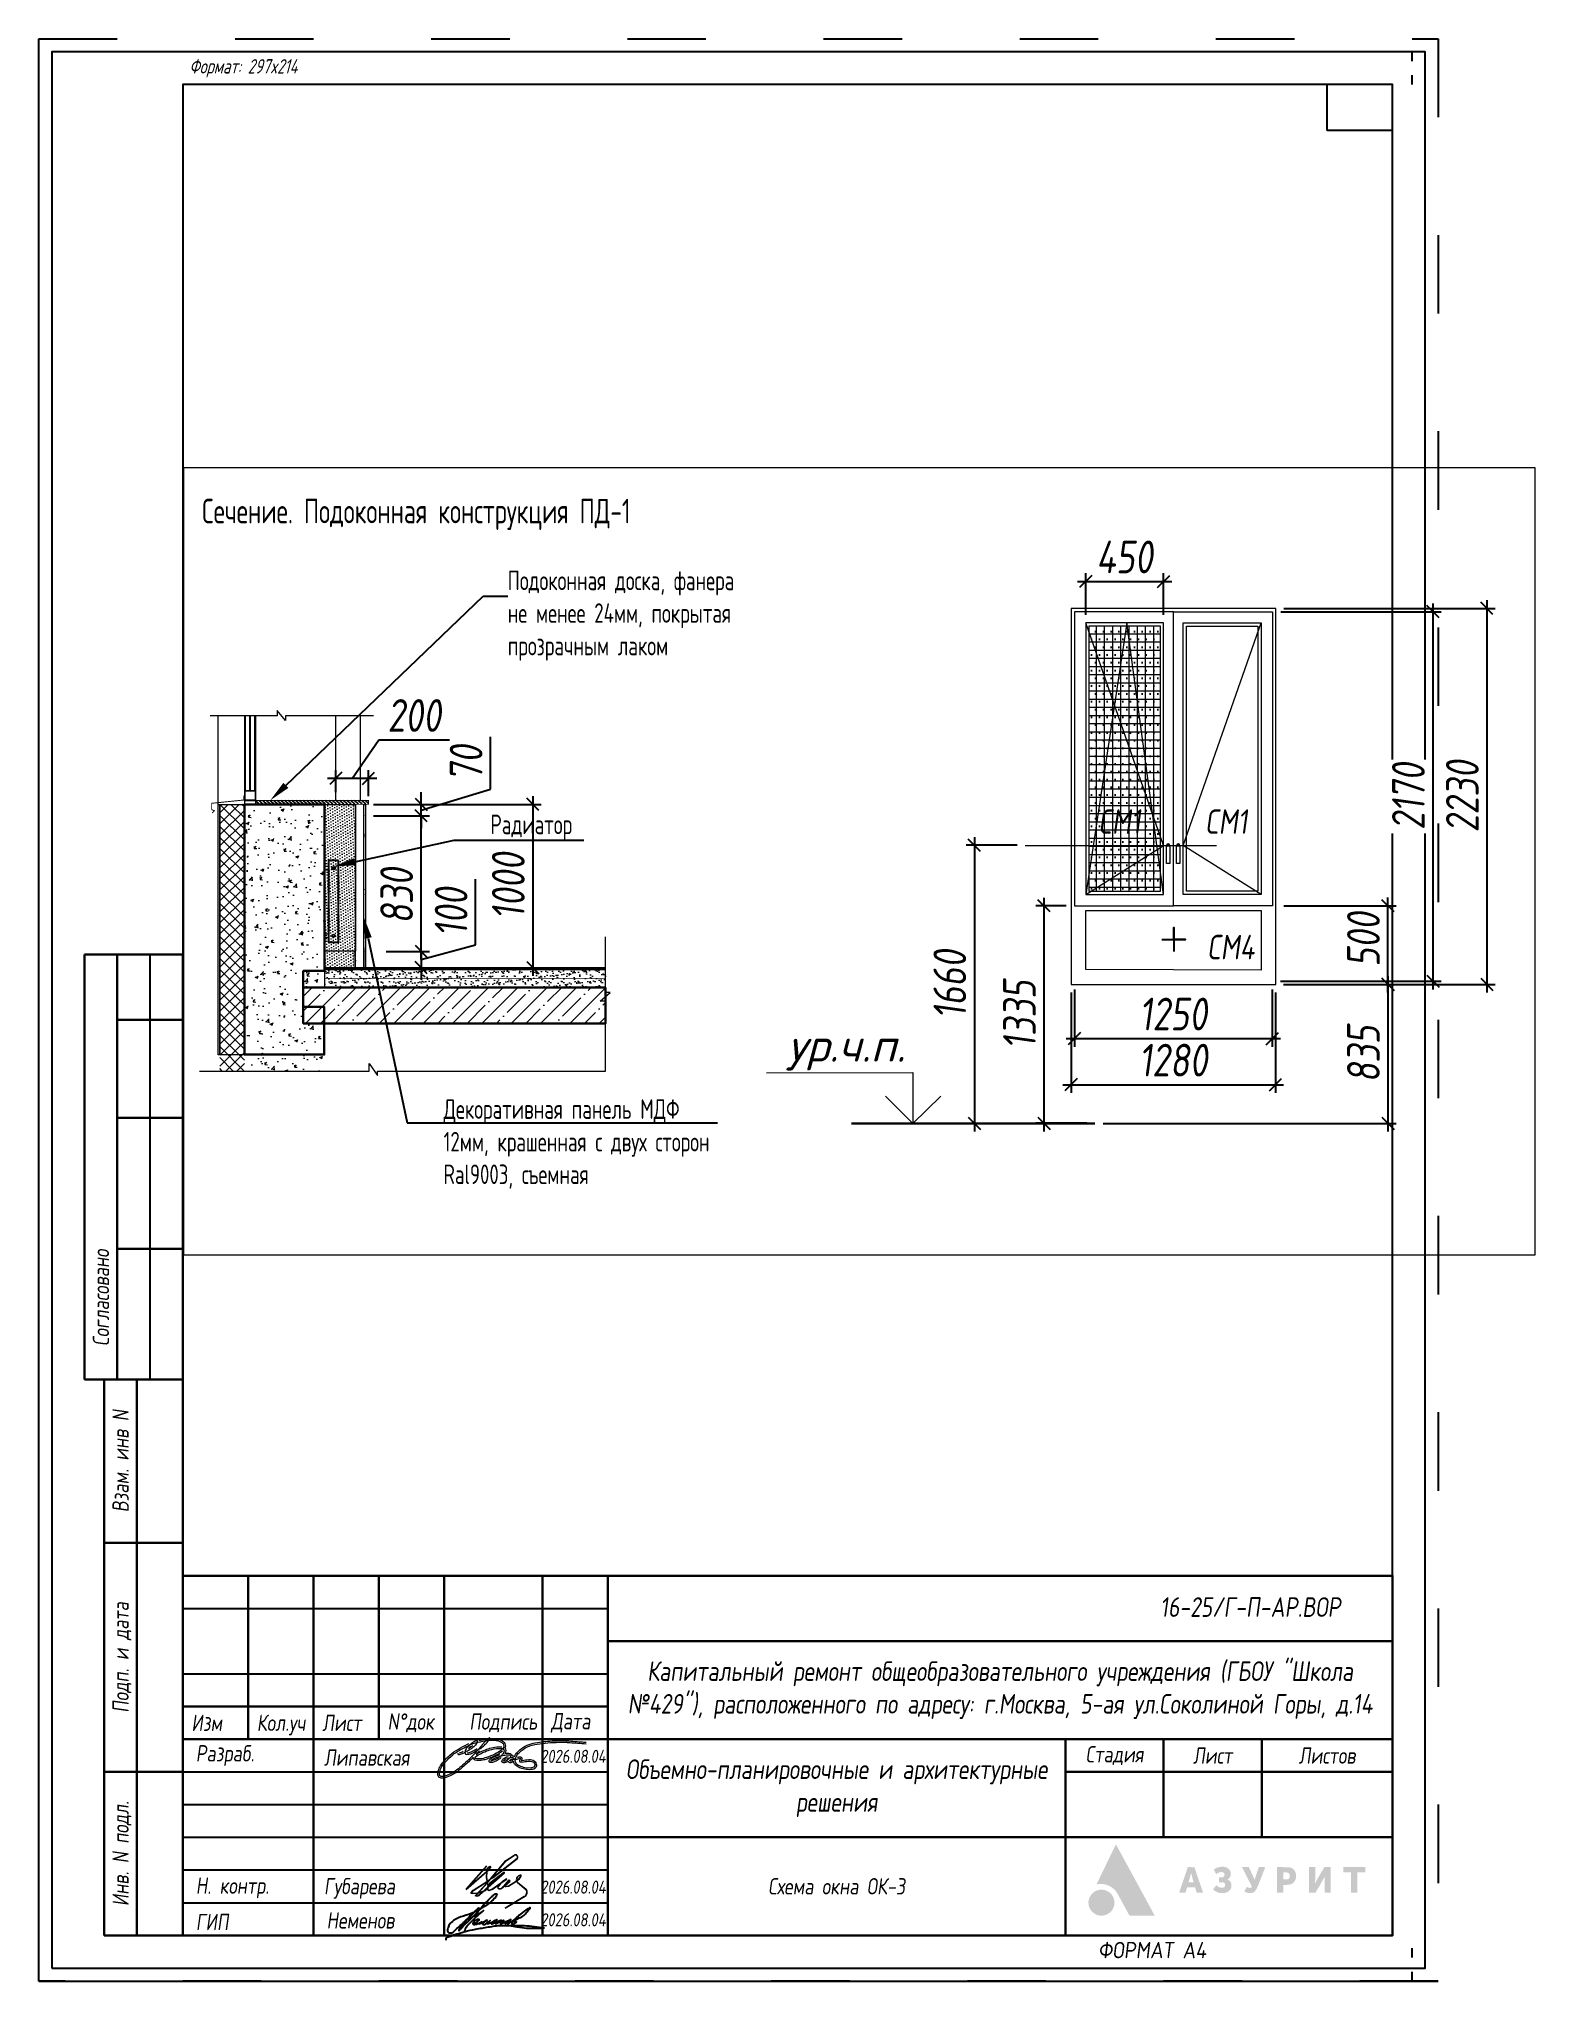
# Paper-space layout 'ОК-3' of a CAD drawing. Header units: millimetres. Extents: x 0 to 229, y 0 to 297.
# The model-space entities are those that its viewports show. They can reach past a viewport. Long polylines and large blocks are cut down to what shows.
import ezdxf
from ezdxf import colors
from ezdxf.entities.mleader import LeaderData, LeaderLine
from ezdxf.enums import TextEntityAlignment as Align
from ezdxf.math import Vec2, Vec3

# ---------------------------------------------------------------- set-up
doc = ezdxf.new("R2010")
doc.units = ezdxf.units.MM
for name, pattern in [('ACAD_ISO03W100', [30, 12, -18]), ('ADSK_Штриховая_ш2 п1', [3, 2, -1]), ('CENTER', [50.8, 31.75, -6.35, 6.35, -6.35]), ('DASHED2', [9.525, 6.35, -3.175]), ('HIDDEN', [9.525, 6.35, -3.175])]:
    doc.linetypes.add(name, pattern=pattern)
doc.layers.get('Defpoints').update_dxf_attribs({"color": 3})
for name, color, linetype, lineweight in [('1. АР', 7, 'Continuous', 5), ('1. АР_Разрез', 7, 'Continuous', 30), ('11. Сплошная', 7, 'Continuous', 9), ('_TEXT', 189, 'Continuous', 30), ('TN-ГИДРОИЗОЛЯЦИЯ БИТУМАЯ ВЕРХНЯЯ', 32, 'Continuous', 15), ('TN-МЕТАЛЛ КОНСТРУКЦИИ', 162, 'Continuous', 35), ('Легенды цветовых обозначений', 7, 'Continuous', 9), ('Перекрытия', 7, 'Continuous', 9), ('Подписи', 5, 'Continuous', 25), ('СПДС_СИМВОЛЫ', 7, 'Continuous', 25), ('Тонкая линия', 250, 'Continuous', 18), ('Штриховка', 253, 'Continuous', 13), ('Штриховка в сечении', 7, 'Continuous', 18)]:
    doc.layers.add(name, color=color, linetype=linetype, lineweight=lineweight)
for name, color, linetype in [('_RAMKA', 7, 'Continuous'), ('_STAMP', 7, 'Continuous'), ('PDF _0', 7, 'Continuous'), ('PDF _PDF _0', 7, 'Continuous'), ('PDF _Текст', 7, 'Continuous')]:
    doc.layers.add(name, color=color, linetype=linetype)
doc.styles.add('ICOCPEUR', font='isocpeur.ttf')
doc.styles.add('ISOCPEUR', font='isocpeur.ttf', dxfattribs={"width": 0.7, "height": 270})
doc.styles.add('Simplex', font='simplex.shx', dxfattribs={"width": 0.7, "oblique": 15, "height": 250})
doc.styles.add('Архитект', font='isocpeur.ttf', dxfattribs={"width": 0.8, "oblique": 8})
doc.styles.add('Архитектурный размер', font='isocpeur.ttf', dxfattribs={"width": 0.8, "oblique": 8})
doc.dimstyles.new('R_50', dxfattribs={"dimtxt": 200, "dimasz": 75, "dimexe": 50, "dimexo": 50, "dimgap": 50, "dimtad": 1, "dimdec": 0, "dimrnd": 5, "dimzin": 0, "dimdsep": 46, "dimtxsty": 'Архитектурный размер', "dimblk": 'OBLIQUE', "dimcen": 0, "dimdle": 50, "dimclrd": 256, "dimclre": 256, "dimclrt": 256, "dimadec": 0, "dimazin": 0, "dimtm": 1e-09, "dimtfac": 2, "dimtdec": 0, "dimtmove": 1, "dimatfit": 3, "dimfxl": 1, "dimtvp": 3, "dimtfill": 1, "dimtolj": 1, "dimtzin": 0, "dimarcsym": 0})

psp = doc.layouts.new('ОК-3')

# ---------------------------------------------------------------- texts
at = {"layer": '_STAMP', "color": 7, "lineweight": -2, "insert": (122, 14.49), "char_height": 2.5, "attachment_point": 5, "style": 'Архитект'}
psp.add_mtext_dynamic_manual_height_columns('Схема окна ОК-3', width=63.3804, gutter_width=0, heights=[28], dxfattribs=at)

msp = doc.modelspace()

# ---------------------------------------------------------------- texts
at = {"lineweight": 13, "insert": (802697.29625, 379743.1802, 0), "char_height": 150, "width": 2850.7337719, "attachment_point": 1, "style": 'ISOCPEUR'}
msp.add_mtext('Сечение. Подоконная конструкция ПД-1', dxfattribs=at)

# ---------------------------------------------------------------- blocks, each defined once
blk = doc.blocks.new('_DOP_POLE')
at = {"layer": '_STAMP', "lineweight": 30}
for p, q in [((-15, 85), (-15, 150)), ((0, 150), (-15, 150)), ((-10, 85), (-10, 150)), ((0, 150), (0, 0)), ((0, 140), (-10, 140)), ((0, 125), (-10, 125)), ((0, 105), (-10, 105)), ((0, 85), (-15, 85)), ((-12, 85), (-12, 0)), ((-7, 85), (-7, 0)), ((0, 60), (-12, 60)), ((0, 25), (-12, 25)), ((0, 0), (-12, 0))]:
    blk.add_line(p, q, dxfattribs=at)
at = {"layer": '_STAMP'}
blk.add_line((-5, 85), (-5, 150), dxfattribs=at)
at = {"layer": '_TEXT', "style": 'Архитект', "oblique": 8, "width": 0.8}
for s, p in [('Согласовано', (-12.5, 97.5)), ('Взам. инв N', (-9.5, 72.5)), ('Подп. и дата', (-9.5, 42.5)), ('Инв. N подл.', (-9.5, 12.5))]:
    blk.add_text(s, height=2.5, rotation=90, dxfattribs=at).set_placement(p, align=Align.MIDDLE_CENTER)
blk = doc.blocks.new('*U2163')
at = {"color": 0}
for p, q in [((197, 283), (197, 290)), ((207, 283), (197, 283))]:
    blk.add_line(p, q, dxfattribs=at)
at = {"layer": '_RAMKA', "color": 253, "linetype": 'ACAD_ISO03W100', "ltscale": 0.12}
for p, q in [((210, 290), (210, 297)), ((210, 0), (210, 7))]:
    blk.add_line(p, q, dxfattribs=at)
at = {"layer": '_RAMKA', "color": 0}
for points in [[(2, 2), (212, 2), (212, 295), (2, 295)], [(22, 7), (207, 7), (207, 290), (22, 290)]]:
    blk.add_lwpolyline(points, close=True, dxfattribs=at)
at = {"layer": 'Defpoints', "color": 255}
for q in [(0, 297), (214, 0)]:
    blk.add_line((0, 0), q, dxfattribs=at)
at = {"layer": 'Defpoints', "color": 253, "linetype": 'ACAD_ISO03W100'}
blk.add_lwpolyline([(0, 297), (214, 297), (214, 0), (0, 0)], close=True, dxfattribs=at)
at = {"layer": '_RAMKA'}
blk.add_blockref('_DOP_POLE', (22, 7), dxfattribs=at)
at = {"layer": '_RAMKA', "color": 8, "insert": (23, 292.5), "char_height": 2.2, "attachment_point": 4, "style": 'Simplex'}
blk.add_mtext_dynamic_manual_height_columns('Формат: 297x214', width=59.7559, gutter_width=12.5, heights=[0], dxfattribs=at)
at = {"layer": '_RAMKA', "color": 8, "style": 'Simplex', "oblique": 7, "width": 0.85}
blk.add_attdef('ФОРМАТ_А', (162, 3.5), '', height=2.5, dxfattribs=at)
blk = doc.blocks.new('Логотип Азурит')
at = {"layer": '_STAMP', "linetype": 'Continuous', "true_color": 0x2a3756}
h = blk.add_hatch(color=159, dxfattribs=at)
h.dxf.hatch_style = 1
h.paths.add_polyline_path([(-39.4, 8.5), (-40.02, 9.65), (-40.61, 10.74), (-41.14, 11.7), (-41.62, 12.59), (-41.79, 12.89), (-41.86, 13.01), (-41.91, 12.94), (-41.99, 12.78), (-42.39, 11.96), (-42.77, 11.18), (-43.09, 10.5), (-43.47, 9.72), (-44.18, 8.26), (-44.5, 7.6), (-44.73, 7.14), (-44.85, 6.9), (-44.7, 6.93), (-44.51, 6.95), (-44.27, 6.97), (-44.09, 6.97), (-43.91, 6.96), (-43.74, 6.94), (-43.56, 6.91), (-43.39, 6.87), (-43.22, 6.81), (-43.05, 6.75), (-42.89, 6.68), (-42.73, 6.59), (-42.58, 6.5), (-42.43, 6.4), (-42.29, 6.29), (-42.15, 6.17), (-42.03, 6.04), (-41.91, 5.91), (-41.79, 5.77), (-41.72, 5.65), (-41.63, 5.5), (-41.3, 4.9), (-41.02, 4.39), (-40.57, 3.56), (-40.05, 2.59), (-39.78, 2.11), (-37.86, 2.11), (-36.5, 2.11), (-35.94, 2.12), (-36.48, 3.13), (-36.82, 3.75), (-37.16, 4.37), (-37.67, 5.33), (-38.2, 6.3), (-38.54, 6.93), (-38.87, 7.53)])
h = blk.add_hatch(color=159, dxfattribs=at)
h.dxf.hatch_style = 1
h.paths.add_polyline_path([(-29.3, 7.88), (-29.63, 8.84), (-29.86, 9.53), (-30.37, 9.54), (-30.87, 9.54), (-30.93, 9.38), (-31.26, 8.4), (-31.64, 7.27), (-31.97, 6.31), (-32.19, 5.64), (-32.05, 5.63), (-31.71, 5.62), (-31.23, 5.62), (-31.11, 6.03), (-30.99, 6.44), (-30.37, 6.44), (-29.75, 6.44), (-29.63, 6.03), (-29.52, 5.62), (-29.03, 5.62), (-28.54, 5.62), (-28.6, 5.8), (-28.93, 6.79)])
h.paths.add_polyline_path([(-30.77, 7.21), (-30.74, 7.31), (-30.56, 7.93), (-30.43, 8.43), (-30.39, 8.59), (-30.37, 8.65), (-30.35, 8.64), (-30.31, 8.45), (-30.22, 8.08), (-30.11, 7.66), (-30.01, 7.33), (-29.97, 7.21), (-30.37, 7.21)], flags=16)
h = blk.add_hatch(color=159, dxfattribs=at)
h.dxf.hatch_style = 1
h.paths.add_polyline_path([(-24.39, 7.35), (-24.47, 7.43), (-24.56, 7.5), (-24.66, 7.56), (-24.81, 7.65), (-24.74, 7.69), (-24.65, 7.75), (-24.55, 7.86), (-24.45, 7.97), (-24.38, 8.09), (-24.35, 8.18), (-24.32, 8.25), (-24.31, 8.34), (-24.3, 8.45), (-24.3, 8.65), (-24.31, 8.73), (-24.34, 8.82), (-24.41, 8.99), (-24.51, 9.14), (-24.63, 9.28), (-24.78, 9.39), (-24.95, 9.48), (-25.13, 9.55), (-25.34, 9.59), (-25.56, 9.6), (-25.74, 9.6), (-25.91, 9.58), (-26.08, 9.55), (-26.23, 9.51), (-26.39, 9.46), (-26.53, 9.39), (-26.67, 9.32), (-26.8, 9.23), (-26.9, 9.15), (-26.81, 8.98), (-26.64, 8.66), (-26.54, 8.5), (-26.51, 8.5), (-26.46, 8.54), (-26.35, 8.61), (-26.21, 8.67), (-26.07, 8.73), (-25.93, 8.77), (-25.82, 8.79), (-25.72, 8.79), (-25.62, 8.79), (-25.53, 8.76), (-25.46, 8.73), (-25.39, 8.68), (-25.34, 8.62), (-25.3, 8.55), (-25.26, 8.45), (-25.26, 8.36), (-25.27, 8.27), (-25.32, 8.18), (-25.36, 8.13), (-25.39, 8.08), (-25.44, 8.05), (-25.49, 8.02), (-25.63, 7.99), (-25.84, 7.98), (-26.1, 7.97), (-26.1, 7.6), (-26.1, 7.24), (-25.78, 7.23), (-25.54, 7.21), (-25.45, 7.2), (-25.38, 7.18), (-25.33, 7.15), (-25.28, 7.12), (-25.25, 7.08), (-25.21, 7.02), (-25.19, 6.96), (-25.17, 6.9), (-25.17, 6.76), (-25.18, 6.7), (-25.2, 6.64), (-25.23, 6.58), (-25.26, 6.53), (-25.31, 6.49), (-25.37, 6.45), (-25.44, 6.43), (-25.52, 6.41), (-25.69, 6.39), (-25.78, 6.39), (-25.87, 6.41), (-26, 6.45), (-26.16, 6.51), (-26.3, 6.6), (-26.43, 6.69), (-26.53, 6.76), (-26.77, 6.45), (-26.93, 6.26), (-26.97, 6.2), (-26.98, 6.15), (-26.97, 6.11), (-26.94, 6.07), (-26.82, 5.97), (-26.62, 5.84), (-26.41, 5.73), (-26.19, 5.65), (-25.97, 5.59), (-25.78, 5.57), (-25.53, 5.57), (-25.3, 5.58), (-25.12, 5.61), (-24.99, 5.65), (-24.87, 5.71), (-24.75, 5.78), (-24.64, 5.85), (-24.54, 5.94), (-24.45, 6.03), (-24.37, 6.13), (-24.31, 6.23), (-24.25, 6.37), (-24.21, 6.51), (-24.2, 6.66), (-24.2, 6.82), (-24.21, 6.94), (-24.24, 7.06), (-24.28, 7.16), (-24.33, 7.26)])
h = blk.add_hatch(color=159, dxfattribs=at)
h.dxf.hatch_style = 1
h.paths.add_polyline_path([(-19.61, 8.04), (-19.36, 8.68), (-19.14, 9.22), (-19.03, 9.53), (-19.17, 9.54), (-19.52, 9.54), (-20.02, 9.54), (-20.05, 9.44), (-20.31, 8.65), (-20.59, 7.81), (-20.63, 7.68), (-20.66, 7.62), (-20.67, 7.61), (-20.7, 7.67), (-20.82, 7.97), (-21.01, 8.4), (-21.34, 9.1), (-21.54, 9.54), (-22.06, 9.54), (-22.58, 9.54), (-22.4, 9.17), (-21.88, 8.17), (-21.32, 7.06), (-21.11, 6.63), (-21.09, 6.56), (-21.1, 6.52), (-21.15, 6.45), (-21.21, 6.41), (-21.28, 6.38), (-21.37, 6.37), (-21.45, 6.37), (-21.55, 6.39), (-21.64, 6.43), (-21.74, 6.49), (-21.82, 6.53), (-21.86, 6.49), (-21.92, 6.39), (-22.11, 6.05), (-22.23, 5.85), (-22.18, 5.81), (-22.08, 5.75), (-21.95, 5.69), (-21.81, 5.63), (-21.69, 5.59), (-21.51, 5.57), (-21.31, 5.57), (-21.12, 5.59), (-20.97, 5.62), (-20.88, 5.66), (-20.79, 5.71), (-20.71, 5.77), (-20.63, 5.84), (-20.56, 5.93), (-20.48, 6.02), (-20.35, 6.23), (-20.28, 6.35), (-20.21, 6.51), (-19.92, 7.25)])
h = blk.add_hatch(color=159, dxfattribs=at)
h.dxf.hatch_style = 1
h.paths.add_polyline_path([(-14.46, 7.53), (-14.41, 7.64), (-14.37, 7.74), (-14.33, 7.96), (-14.31, 8.19), (-14.32, 8.41), (-14.37, 8.63), (-14.45, 8.83), (-14.5, 8.93), (-14.55, 9.02), (-14.62, 9.1), (-14.69, 9.18), (-14.81, 9.29), (-14.92, 9.37), (-15.06, 9.43), (-15.21, 9.49), (-15.33, 9.52), (-15.49, 9.53), (-16.3, 9.54), (-17.21, 9.54), (-17.21, 7.58), (-17.21, 5.62), (-16.73, 5.62), (-16.25, 5.62), (-16.25, 6.23), (-16.25, 6.83), (-15.87, 6.83), (-15.58, 6.84), (-15.35, 6.86), (-15.17, 6.91), (-14.99, 6.98), (-14.83, 7.08), (-14.69, 7.2), (-14.56, 7.36)])
h.paths.add_polyline_path([(-15.6, 7.68), (-15.67, 7.66), (-15.95, 7.66), (-16.25, 7.66), (-16.25, 8.2), (-16.25, 8.74), (-15.93, 8.73), (-15.64, 8.72), (-15.57, 8.7), (-15.51, 8.67), (-15.42, 8.6), (-15.35, 8.51), (-15.32, 8.45), (-15.3, 8.39), (-15.29, 8.19), (-15.29, 8.07), (-15.3, 8), (-15.32, 7.94), (-15.35, 7.88), (-15.39, 7.82), (-15.43, 7.78), (-15.53, 7.71)], flags=16)
h = blk.add_hatch(color=159, dxfattribs=at)
h.dxf.hatch_style = 1
h.paths.add_polyline_path([(-10.09, 7.82), (-9.98, 8.03), (-9.94, 8.12), (-9.95, 7.93), (-9.96, 7.49), (-9.97, 6.69), (-9.97, 5.62), (-9.5, 5.62), (-9.04, 5.62), (-9.04, 7.58), (-9.04, 9.54), (-9.51, 9.54), (-9.99, 9.54), (-10.36, 8.91), (-10.84, 8.1), (-11.03, 7.78), (-11.26, 7.34), (-11.37, 7.13), (-11.42, 7.05), (-11.41, 7.31), (-11.39, 7.78), (-11.39, 8.55), (-11.39, 9.54), (-11.86, 9.54), (-12.34, 9.54), (-12.34, 7.58), (-12.34, 5.62), (-11.86, 5.62), (-11.37, 5.62), (-11.18, 5.95), (-10.61, 6.89), (-10.31, 7.42)])
h = blk.add_hatch(color=159, dxfattribs=at)
h.dxf.hatch_style = 1
h.paths.add_polyline_path([(-3.74, 9.14), (-3.74, 9.54), (-5.42, 9.54), (-7.09, 9.54), (-7.09, 9.14), (-7.09, 8.74), (-6.5, 8.74), (-5.9, 8.74), (-5.9, 7.18), (-5.9, 5.62), (-5.43, 5.62), (-4.95, 5.62), (-4.95, 7.18), (-4.95, 8.74), (-4.35, 8.74), (-3.74, 8.74)])
at = {"layer": '_STAMP', "linetype": 'Continuous', "true_color": 0x1447b7}
h = blk.add_hatch(color=162, dxfattribs=at)
h.dxf.hatch_style = 1
h.paths.add_polyline_path([(-42.09, 4.22), (-42.11, 4.4), (-42.15, 4.58), (-42.2, 4.76), (-42.27, 4.93), (-42.35, 5.1), (-42.45, 5.26), (-42.57, 5.41), (-42.7, 5.55), (-42.8, 5.64), (-42.91, 5.72), (-43.14, 5.86), (-43.38, 5.97), (-43.63, 6.05), (-43.89, 6.09), (-44.15, 6.1), (-44.42, 6.07), (-44.55, 6.04), (-44.68, 6.01), (-44.87, 5.94), (-45.05, 5.85), (-45.22, 5.74), (-45.37, 5.62), (-45.51, 5.49), (-45.63, 5.35), (-45.75, 5.19), (-45.84, 5.03), (-45.92, 4.85), (-45.98, 4.67), (-46.03, 4.49), (-46.06, 4.29), (-46.07, 4.1), (-46.05, 3.9), (-46.02, 3.7), (-45.97, 3.51), (-45.92, 3.37), (-45.87, 3.24), (-45.8, 3.11), (-45.72, 2.99), (-45.64, 2.88), (-45.54, 2.77), (-45.44, 2.67), (-45.33, 2.57), (-45.22, 2.49), (-45.1, 2.41), (-44.98, 2.34), (-44.85, 2.28), (-44.72, 2.22), (-44.58, 2.18), (-44.44, 2.15), (-44.3, 2.13), (-44.05, 2.12), (-43.8, 2.14), (-43.57, 2.19), (-43.34, 2.26), (-43.12, 2.37), (-42.92, 2.5), (-42.73, 2.65), (-42.56, 2.83), (-42.44, 2.99), (-42.34, 3.15), (-42.26, 3.32), (-42.19, 3.49), (-42.14, 3.67), (-42.11, 3.85), (-42.09, 4.03)])
blk = doc.blocks.new('Неменов')
at = {"layer": 'Подписи'}
for points in [[(44385.28, 26773.62), (44385.4, 26773.92), (44385.82, 26774.46), (44386.26, 26774.88), (44386.68, 26775.31), (44386.92, 26775.52), (44387.56, 26776.07), (44386.71, 26775.48), (44386.36, 26775.33), (44385.84, 26775.08), (44385.47, 26774.85), (44385.17, 26774.54), (44384.9, 26774.25), (44384.73, 26774), (44384.56, 26773.64), (44384.97, 26774.05), (44385.56, 26774.6), (44386.05, 26775.09), (44386.7, 26775.75), (44387.01, 26776.08), (44387.52, 26776.69), (44387.97, 26777.16), (44388.49, 26777.69), (44388.73, 26777.9), (44389, 26778.06), (44389.12, 26778.06), (44389.12, 26777.92), (44388.98, 26777.64), (44388.37, 26777.08), (44387.89, 26776.67), (44387.28, 26776.32), (44386.37, 26775.82), (44385.14, 26775.39), (44383.93, 26774.83), (44383.43, 26774.36), (44383.22, 26773.85), (44383.22, 26773.49), (44383.72, 26773.37), (44384.08, 26773.64), (44385.13, 26774.59), (44386.04, 26775.51), (44386.97, 26776.37), (44385.33, 26774.76)], [(44383.03, 26772.46), (44383.03, 26772.68), (44383.41, 26772.91), (44384.1, 26773.16), (44385.03, 26773.42), (44386.21, 26773.74), (44387.75, 26774), (44389.31, 26774.23), (44390.9, 26774.23), (44392.49, 26774.23), (44394.9, 26773.96)], [(44386.27, 26774.52), (44386.76, 26774.69), (44387.03, 26774.95), (44386.83, 26774.95), (44386.31, 26774.62), (44386.27, 26774.52), (44386.27, 26774.45), (44387.35, 26774.7), (44386.98, 26774.46), (44387.97, 26774.88), (44387.47, 26774.52), (44387.47, 26774.4), (44388.35, 26774.86), (44388, 26774.48), (44389.15, 26774.96), (44388.51, 26774.46), (44389.67, 26774.88), (44389.02, 26774.44), (44390, 26774.86), (44389.59, 26774.46), (44390.84, 26774.98), (44390.23, 26774.54), (44391.84, 26775.15), (44392.4, 26775.45), (44392.82, 26775.9), (44393.19, 26776.38), (44392.41, 26775.93), (44391.71, 26775.35), (44391.18, 26774.88), (44390.97, 26774.55), (44390.97, 26774.44), (44391.38, 26774.51), (44391.54, 26774.67), (44391.11, 26774.67), (44390.59, 26774.54), (44390.46, 26774.41), (44390.9, 26774.2), (44394.9, 26773.96)]]:
    blk.add_spline(points, degree=3, dxfattribs=at)
blk = doc.blocks.new('_Azurit_Stamp 1')
at = {"color": 172, "lineweight": 9, "true_color": 0x1616e3}
for p, q in [((-135.59, 11.47), (-134.33, 12.27)), ((-135.56, 11.42), (-134.3, 12.22)), ((-138.53, 10.61), (-141.69, 7.07)), ((-141.69, 7.07), (-138.55, 9.78)), ((-141.66, 7.03), (-138.56, 9.7)), ((-138.49, 10.57), (-141.65, 7.03)), ((-138.5, 9.75), (-138.26, 9.96)), ((-138.49, 9.84), (-138.3, 10)), ((-138.28, 7.35), (-135.79, 9.56)), ((-138.22, 7.48), (-135.83, 9.61)), ((-135.86, 9.65), (-138.05, 7.99)), ((-135.83, 9.61), (-138.01, 7.95)), ((-137.95, 8.62), (-135.61, 11.46)), ((-137.78, 8.73), (-135.56, 11.42)), ((-133.3, 9.15), (-133.39, 9.15)), ((-133.26, 9.2), (-133.38, 9.21)), ((-133.29, 9.1), (-133.3, 9.15)), ((-133.23, 9.1), (-133.26, 9.2)), ((-140.3, 6.03), (-138.44, 8.03)), ((-140.01, 5.92), (-140.3, 6.03)), ((-140.19, 6.05), (-138.42, 7.96)), ((-140.01, 5.98), (-140.19, 6.05)), ((-139.78, 6.08), (-140.01, 5.98)), ((-139.74, 6.03), (-140.01, 5.92)), ((-139.12, 6.68), (-139.78, 6.08)), ((-139.08, 6.64), (-139.74, 6.03)), ((-139.08, 6.64), (-138.98, 6.73)), ((-139.01, 6.78), (-138.37, 7.35)), ((-138.87, 6.83), (-138.38, 7.26)), ((-138.39, 8.08), (-138.07, 8.47)), ((-138.39, 7.11), (-138.38, 6.95)), ((-138.38, 8.01), (-137.91, 8.58)), ((-138.38, 6.95), (-138.18, 6.85)), ((-138.28, 7.35), (-138.34, 7.2)), ((-138.34, 7.2), (-138.33, 6.99)), ((-138.33, 6.99), (-138.18, 6.91)), ((-138.06, 7.97), (-138.27, 7.52)), ((-138.01, 7.95), (-138.22, 7.48)), ((-138.18, 6.91), (-137.74, 7.07)), ((-138.18, 6.85), (-137.72, 7.01)), ((-138.16, 6.86), (-137.72, 7.01)), ((-137.74, 7.07), (-135.47, 8.66)), ((-137.7, 7.02), (-136.47, 7.88)), ((-136.47, 7.88), (-136.81, 7.48)), ((-136.3, 8.01), (-136.76, 7.44)), ((-136.3, 8.01), (-135.43, 8.61)), ((-136.27, 7.24), (-135.9, 7.56)), ((-136.23, 7.19), (-135.76, 7.6)), ((-135.47, 8.66), (-136.16, 8.17)), ((-136.11, 8.14), (-136.12, 8.13)), ((-135.19, 8.42), (-135.9, 7.56)), ((-135.14, 8.38), (-135.78, 7.66)), ((-135.78, 7.66), (-135.02, 8.31)), ((-135.76, 7.6), (-135.7, 7.47)), ((-135.7, 7.64), (-134.98, 8.26)), ((-135.64, 7.52), (-135.7, 7.64)), ((-135.7, 7.47), (-135.52, 7.45)), ((-132.78, 5.95), (-135.7, 4.15)), ((-135.64, 7.52), (-135.53, 7.5)), ((-135.53, 7.5), (-135.2, 7.58)), ((-135.52, 7.45), (-135.18, 7.53)), ((-135.47, 8.66), (-135.43, 8.61)), ((-135.2, 7.58), (-133.97, 8.35)), ((-135.18, 7.53), (-133.95, 8.3)), ((-133.83, 8.09), (-132.52, 7.01)), ((-133.79, 8.13), (-132.48, 7.05)), ((-132.75, 5.9), (-135.67, 4.1))]:
    blk.add_line(p, q, dxfattribs=at)
for points in [[(-137.91, 8.58), (-137.6, 8.78), (-133.83, 11.75, 0.828646), (-134.33, 12.27)], [(-137.78, 8.73), (-137.63, 8.83), (-133.87, 11.79, 0.817588), (-134.3, 12.22)], [(-138.25, 9.96), (-137.88, 10.36, 0.664719), (-138.04, 10.53, 0.116051), (-138.38, 10.3, 0.12803), (-138.53, 10.01), (-138.55, 9.78)], [(-138.3, 10), (-137.94, 10.4, 0.620604), (-138.02, 10.47, 0.116009), (-138.34, 10.26, 0.126024), (-138.48, 10), (-138.49, 9.84)]]:
    blk.add_lwpolyline(points, format="xyb", dxfattribs=at)
for points in [[(-138.56, 9.7), (-138.62, 8.86), (-138.49, 8.26)], [(-138.5, 9.75), (-138.57, 8.87), (-138.44, 8.3)], [(-139.12, 6.68), (-139.93, 6.41), (-140.61, 6.33), (-140.91, 6.39), (-140.89, 6.54), (-140.58, 6.9), (-138.49, 8.26)], [(-139.01, 6.78), (-139.94, 6.47), (-140.6, 6.39), (-140.85, 6.44), (-140.83, 6.52), (-140.54, 6.85), (-138.48, 8.2), (-138.44, 8.03)], [(-138.39, 7.11), (-138.82, 6.78), (-138.98, 6.73)], [(-138.39, 7.25), (-138.41, 7.17), (-138.85, 6.84), (-138.87, 6.83)], [(-138.44, 8.3), (-137.95, 8.62)], [(-138.43, 8.24), (-138.07, 8.47)], [(-138.43, 8.24), (-138.39, 8.08)], [(-138.42, 7.96), (-138.33, 7.51), (-138.37, 7.35)], [(-138.38, 8.01), (-138.27, 7.51)]]:
    blk.add_lwpolyline(points, dxfattribs=at)
for centre, radius, start, end in [((-135.84, 9.59), 0.0636, 335.3486, 107.8343), ((-133.31, 8.53), 0.682, 96.4472, 194.9902), ((-133.31, 8.53), 0.624, 96.4472, 193.5642), ((-134.63, 9.63), 1.44, 299.6881, 338.4776), ((-134.63, 9.63), 1.49, 299.157, 339.3007), ((-136.63, 7.35), 0.222, 144.8899, 225.505), ((-136.63, 7.35), 0.164, 144.8899, 225.505), ((-136.51, 7.59), 0.486, 237.4946, 304.5474), ((-136.51, 7.59), 0.428, 237.4946, 304.5474), ((-135.08, 8.34), 0.131, 327.1495, 150.1539), ((-135.08, 8.34), 0.0731, 327.1495, 150.1539), ((-133.31, 8.53), 0.682, 200.0512, 220.3111), ((-133.31, 8.53), 0.624, 199.0634, 220.3111), ((-133.09, 6.59), 0.707, 295.4048, 36.3986), ((-133.09, 6.59), 0.765, 295.4048, 36.3986)]:
    blk.add_arc(centre, radius, start, end, dxfattribs=at)
at = {"color": 162, "lineweight": 18, "true_color": 0x0034d1}
blk.add_spline([(-142.94, 27.85), (-142.94, 27.7), (-142.68, 27.68), (-142.11, 27.87), (-141.58, 28.15), (-141.02, 28.46), (-140.6, 28.76), (-140.26, 29.06), (-140.03, 29.34), (-139.93, 29.54), (-139.93, 29.75), (-140.27, 29.7), (-140.58, 29.53), (-141.09, 29.13), (-141.43, 28.81), (-141.74, 28.39), (-141.85, 27.98), (-141.74, 27.73), (-141.38, 27.69), (-140.83, 27.83), (-140.45, 28.02), (-140, 28.29), (-139.48, 28.58), (-138.87, 29.07), (-138.34, 29.65), (-138.13, 29.93), (-138.03, 30.19), (-138.46, 29.9), (-138.88, 29.51), (-139.19, 29.15), (-139.82, 28.38), (-140.5, 27.65), (-141.28, 26.86), (-142.21, 26.03), (-143.06, 25.3), (-144.35, 24.57), (-145.69, 24.41), (-145.65, 25.21), (-145.25, 26), (-144.53, 26.86), (-143.48, 27.79), (-141.97, 28.69), (-140.93, 29.19), (-139.48, 29.61), (-138.05, 29.85), (-137.06, 29.81), (-136.43, 29.61), (-136.02, 29.32), (-135.9, 28.91), (-136.35, 28.29), (-137.26, 27.73), (-138.54, 27.2), (-139.59, 26.99), (-140.31, 27.07), (-139.14, 27.94), (-138.04, 28.36), (-136.6, 28.6), (-135.87, 28.39), (-135.93, 27.94), (-136.13, 27.64), (-136.52, 27.31), (-136.99, 26.98), (-137.9, 26.69), (-137.57, 26.94), (-137.29, 27.09), (-137.05, 27.2), (-136.73, 27.3), (-136.07, 27.5), (-135.37, 27.6), (-134.91, 27.48), (-134.88, 27.42), (-134.92, 27.23), (-135.28, 26.88), (-135.65, 26.66), (-135.94, 26.65), (-135.79, 26.84), (-135.55, 26.99), (-135.14, 27.12), (-134.79, 27.2), (-134.55, 27.21), (-134.41, 27.12), (-134.56, 26.79), (-134.75, 26.66), (-134.98, 26.67), (-134.92, 26.81), (-134.76, 26.91), (-134.22, 26.94), (-133.9, 26.94), (-133.37, 27.05), (-133.5, 26.75), (-132.18, 26.62), (-131.23, 26.28), (-131.15, 25.99), (-132.66, 25.64), (-133.49, 25.91), (-134.06, 26.36), (-134.09, 27.11), (-133.7, 27.79), (-133.11, 28.32), (-132.27, 28.85), (-130.79, 29.24), (-129.17, 29.44), (-127.48, 29.52), (-126.33, 29.52), (-125.77, 29.47), (-124.61, 29.4), (-123.31, 29.28)], degree=3, dxfattribs=at)
at = {"color": 162, "lineweight": 9, "true_color": 0x0034d1}
for points in [[(-139.69, 29.81), (-139.37, 29.88), (-139.04, 29.96), (-138.7, 30.01)], [(-142.71, 27.92), (-142.44, 27.97), (-142.3, 28.05), (-142.09, 28.16)], [(-141.32, 28.57), (-141.07, 28.7), (-140.85, 28.86), (-140.64, 29.04)], [(-140.98, 28.9), (-141.1, 28.79), (-141.22, 28.68), (-141.32, 28.57)], [(-139.64, 28.21), (-139.81, 28.02), (-139.98, 27.84), (-140.15, 27.66)], [(-134.64, 27.47), (-134.53, 27.47), (-134.39, 27.44), (-134.27, 27.33)]]:
    blk.add_open_spline(points, degree=3, dxfattribs=at)
for points, knots in [([(-137.8, 30.1), (-137.4, 30.11), (-137, 30.07), (-136.41, 29.87), (-136.2, 29.8), (-135.8, 29.48), (-135.64, 29.19), (-135.67, 28.8), (-135.7, 28.71), (-135.74, 28.63)], [3.9400756, 3.9400756, 3.9400756, 3.9400756, 4.077799, 4.077799, 4.1515227, 4.1515227, 4.2252463, 4.2252463, 4.2499379, 4.2499379, 4.2499379, 4.2499379]), ([(-134.27, 27.33), (-134.09, 27.78), (-133.76, 28.1), (-133.09, 28.65), (-132.75, 28.9), (-131.94, 29.27), (-131.51, 29.36), (-130.23, 29.58), (-129.39, 29.69), (-127.89, 29.76), (-127.27, 29.79), (-126.18, 29.77), (-125.75, 29.71), (-124.9, 29.66), (-124.47, 29.63), (-123.78, 29.57), (-123.53, 29.54), (-123.28, 29.52)], [7.769656, 7.769656, 7.769656, 7.769656, 7.921996, 7.921996, 8.074335, 8.074335, 8.226675, 8.226675, 8.542229, 8.542229, 8.775159, 8.775159, 8.93404, 8.93404, 9.09292, 9.09292, 9.186254, 9.186254, 9.186254, 9.186254]), ([(-140.57, 27.23), (-141.01, 26.77), (-141.49, 26.34), (-142.33, 25.59), (-142.71, 25.25), (-143.39, 24.76), (-143.7, 24.59), (-144.42, 24.26), (-144.82, 24.1), (-145.37, 24.02), (-145.55, 24.02), (-145.86, 24.2), (-145.95, 24.35), (-146, 24.63), (-145.99, 24.77), (-145.92, 25.22), (-145.81, 25.51), (-145.57, 25.97), (-145.43, 26.17), (-144.94, 26.8), (-144.56, 27.2), (-143.76, 27.91), (-143.31, 28.22), (-142.39, 28.75), (-141.92, 29), (-141.37, 29.26), (-141.31, 29.29), (-141.24, 29.32)], [1.927995, 1.927995, 1.927995, 1.927995, 2.162861, 2.162861, 2.342684, 2.342684, 2.481252, 2.481252, 2.589465, 2.589465, 2.644352, 2.644352, 2.684993, 2.684993, 2.725633, 2.725633, 2.816518, 2.816518, 2.907403, 2.907403, 3.101021, 3.101021, 3.294638, 3.294638, 3.488255, 3.488255, 3.514244, 3.514244, 3.514244, 3.514244]), ([(-141.48, 27.93), (-141.34, 27.94), (-141.18, 27.97), (-140.93, 28.05), (-140.8, 28.1), (-140.45, 28.29), (-140.21, 28.46), (-139.95, 28.59)], [0.9055552, 0.9055552, 0.9055552, 0.9055552, 0.9629326, 0.9629326, 1.02031, 1.02031, 1.1239395, 1.1239395, 1.1239395, 1.1239395]), ([(-136.1, 28.19), (-136.36, 27.96), (-136.61, 27.8), (-137.13, 27.52), (-137.4, 27.39), (-137.96, 27.15), (-138.24, 27.05), (-138.71, 26.89), (-138.91, 26.83), (-139.33, 26.76), (-139.54, 26.74), (-139.94, 26.74), (-140.11, 26.74), (-140.34, 26.8), (-140.43, 26.83), (-140.58, 27.01), (-140.6, 27.15), (-140.57, 27.23)], [4.3062538, 4.3062538, 4.3062538, 4.3062538, 4.4138757, 4.4138757, 4.5214976, 4.5214976, 4.6291196, 4.6291196, 4.7090277, 4.7090277, 4.7729116, 4.7729116, 4.8231548, 4.8231548, 4.8495834, 4.8495834, 4.87234, 4.87234, 4.87234, 4.87234]), ([(-140.15, 27.66), (-139.8, 27.9), (-139.31, 28.14), (-138.61, 28.44), (-138.34, 28.53), (-137.73, 28.7), (-137.38, 28.78), (-136.73, 28.84), (-136.46, 28.86), (-136.18, 28.82)], [4.9347748, 4.9347748, 4.9347748, 4.9347748, 5.0568055, 5.0568055, 5.1788362, 5.1788362, 5.3146558, 5.3146558, 5.3908243, 5.3908243, 5.3908243, 5.3908243]), ([(-136.3, 27.18), (-136.44, 27.07), (-136.55, 26.96), (-136.93, 26.72), (-137.23, 26.59), (-137.57, 26.47), (-137.65, 26.44), (-137.78, 26.42), (-137.82, 26.41), (-137.91, 26.41), (-137.96, 26.4), (-138.09, 26.49), (-138.15, 26.59), (-138.15, 26.75), (-138.12, 26.79), (-138.08, 26.85), (-138.07, 26.87), (-138.01, 26.93), (-137.96, 26.97), (-137.8, 27.09), (-137.68, 27.17), (-137.47, 27.28), (-137.38, 27.32), (-137.09, 27.45), (-136.9, 27.5), (-136.67, 27.57), (-136.6, 27.59), (-136.53, 27.62)], [5.5967371, 5.5967371, 5.5967371, 5.5967371, 5.6654435, 5.6654435, 5.7341498, 5.7341498, 5.7599769, 5.7599769, 5.7754743, 5.7754743, 5.7848694, 5.7848694, 5.7920528, 5.7920528, 5.7992363, 5.7992363, 5.8064198, 5.8064198, 5.8255794, 5.8255794, 5.8652806, 5.8652806, 5.9049817, 5.9049817, 5.9720452, 5.9720452, 5.9983972, 5.9983972, 5.9983972, 5.9983972]), ([(-135.22, 26.62), (-135.28, 26.57), (-135.36, 26.52), (-135.56, 26.43), (-135.68, 26.4), (-135.85, 26.38), (-135.89, 26.38), (-136.01, 26.4), (-136.07, 26.42), (-136.19, 26.57), (-136.19, 26.69), (-136.16, 26.79), (-136.13, 26.82), (-136.07, 26.91), (-136.03, 26.95), (-135.9, 27.07), (-135.81, 27.13), (-135.55, 27.26), (-135.38, 27.31), (-135.2, 27.36)], [6.3030834, 6.3030834, 6.3030834, 6.3030834, 6.3311025, 6.3311025, 6.3581066, 6.3581066, 6.3684891, 6.3684891, 6.3749758, 6.3749758, 6.3814625, 6.3814625, 6.3879491, 6.3879491, 6.4022384, 6.4022384, 6.4305971, 6.4305971, 6.4944159, 6.4944159, 6.4944159, 6.4944159]), ([(-135.74, 28.63), (-135.64, 28.53), (-135.6, 28.38), (-135.6, 28.14), (-135.63, 28.03), (-135.69, 27.89), (-135.7, 27.85), (-135.72, 27.82)], [5.43291642, 5.43291642, 5.43291642, 5.43291642, 5.46279586, 5.46279586, 5.4926753, 5.4926753, 5.50331351, 5.50331351, 5.50331351, 5.50331351]), ([(-135.72, 27.82), (-135.59, 27.84), (-135.46, 27.85), (-135.16, 27.85), (-134.96, 27.85), (-134.73, 27.65), (-134.67, 27.58), (-134.64, 27.47)], [6.0978529, 6.0978529, 6.0978529, 6.0978529, 6.1425729, 6.1425729, 6.1872929, 6.1872929, 6.2036694, 6.2036694, 6.2036694, 6.2036694]), ([(-133.23, 26.75), (-133.03, 26.75), (-132.66, 26.81), (-131.98, 26.89), (-131.67, 26.89), (-131.18, 26.66), (-131, 26.45), (-130.89, 26.01), (-130.91, 25.79), (-131.13, 25.51), (-131.29, 25.44), (-131.61, 25.36), (-131.78, 25.34), (-132.3, 25.33), (-132.65, 25.38), (-133.2, 25.51), (-133.41, 25.6), (-133.86, 25.82), (-134.09, 25.96), (-134.33, 26.32), (-134.37, 26.47), (-134.39, 26.61)], [7.0162906, 7.0162906, 7.0162906, 7.0162906, 7.0993883, 7.0993883, 7.1824861, 7.1824861, 7.2545595, 7.2545595, 7.301037, 7.301037, 7.3475144, 7.3475144, 7.3939919, 7.3939919, 7.486045, 7.486045, 7.578098, 7.578098, 7.6546435, 7.6546435, 7.6967383, 7.6967383, 7.6967383, 7.6967383]), ([(-133.79, 27.23), (-133.71, 27.25), (-133.62, 27.28), (-133.48, 27.31), (-133.44, 27.33), (-133.3, 27.3), (-133.2, 27.26), (-133.11, 27.08), (-133.12, 27), (-133.15, 26.92), (-133.16, 26.89), (-133.19, 26.82), (-133.21, 26.78), (-133.23, 26.75)], [6.85701628, 6.85701628, 6.85701628, 6.85701628, 6.88166544, 6.88166544, 6.8944683, 6.8944683, 6.90289754, 6.90289754, 6.91132677, 6.91132677, 6.91975601, 6.91975601, 6.93200035, 6.93200035, 6.93200035, 6.93200035]), ([(-134.39, 26.61), (-134.44, 26.56), (-134.51, 26.5), (-134.66, 26.43), (-134.73, 26.41), (-134.86, 26.39), (-134.92, 26.38), (-135.05, 26.41), (-135.12, 26.44), (-135.2, 26.55), (-135.21, 26.59), (-135.22, 26.62)], [6.63437936, 6.63437936, 6.63437936, 6.63437936, 6.65591892, 6.65591892, 6.6718971, 6.6718971, 6.68234273, 6.68234273, 6.6889962, 6.6889962, 6.69151939, 6.69151939, 6.69151939, 6.69151939])]:
    blk.add_open_spline(points, degree=3, knots=knots, dxfattribs=at)
at = {"layer": '_STAMP', "lineweight": 30}
for p, q in [((-175, 55), (-175, 30)), ((-165, 55), (-165, 0)), ((-155, 55), (-155, 30)), ((-145, 55), (-145, 0)), ((-130, 55), (-130, 0)), ((-185, 35), (-120, 35)), ((-185, 30), (-120, 30))]:
    blk.add_line(p, q, dxfattribs=at)
at = {"layer": '_STAMP', "lineweight": -2}
for p, q in [((-120, 55), (-120, 0)), ((-185, 50), (-120, 50)), ((-185, 40), (-120, 40)), ((-185, 25), (-120, 25)), ((-185, 20), (-120, 20)), ((-185, 15), (-120, 15)), ((-185, 10), (-120, 10)), ((-185, 5), (-120, 5))]:
    blk.add_line(p, q, dxfattribs=at)
blk.add_lwpolyline([(-185, 0), (0, 0), (0, 55), (-185, 55)], close=True, dxfattribs=at)
at = {"layer": '_STAMP', "lineweight": 30}
for points in [[(-185, 0), (0, 0), (0, 55), (-185, 55)], [(-120, 55), (0, 55), (0, 45), (-120, 45)], [(-120, 45), (0, 45), (0, 30), (-120, 30)], [(-120, 30), (-50, 30), (-50, 15), (-120, 15)], [(-50, 25), (-35, 25), (-35, 30), (-50, 30)], [(-35, 25), (-20, 25), (-20, 30), (-35, 30)], [(-20, 25), (0, 25), (0, 30), (-20, 30)], [(-50, 15), (-35, 15), (-35, 25), (-50, 25)], [(-35, 15), (-20, 15), (-20, 25), (-35, 25)], [(-20, 15), (0, 15), (0, 25), (-20, 25)], [(-120, 15), (-50, 15), (-50, 0), (-120, 0)], [(-50, 15), (0, 15), (0, 0), (-50, 0)]]:
    blk.add_lwpolyline(points, close=True, dxfattribs=at)
at = {"linetype": 'Continuous'}
blk.add_blockref('Логотип Азурит', (-0.43, 0.89), dxfattribs=at)
at = {"color": 172, "true_color": 0x1616e3, "xscale": 1.266684842857199, "yscale": 1.266684842857199, "zscale": 1.266684842857199}
blk.add_blockref('Неменов', (-56364.03, -33913.02), dxfattribs=at)
at = {"layer": '_STAMP', "style": 'Архитект', "oblique": 8, "width": 0.8}
for p in [(-130.29, 26.38), (-130.29, 6.38), (-130.29, 1.38)]:
    blk.add_text('2026.08.04', height=2, dxfattribs=at).set_placement(p)
at = {"layer": '_STAMP', "color": 7, "lineweight": -2, "attachment_point": 4}
for s, width, gutter_width, heights, insert, char_height, style in [('{\\C256;\\c0;16-25/Г-П-АР.ВОР}', 69.1586, 0, [9.61], (-35.52, 50.2), 3, 'Архитектурный размер'), ('Изм', 10, 12.5, [0], (-183.67, 32.5), 2.5, 'Архитект'), ('Кол.уч', 10, 12.5, [0], (-173.67, 32.17), 2.5, 'Архитект'), ('Лист', 10, 12.5, [0], (-163.67, 32.5), 2.5, 'Архитект'), ('N%%Dдок', 10, 12.5, [0], (-153.67, 32.5), 2.5, 'Архитект'), ('Подпись', 10, 12.5, [0], (-141.17, 32.5), 2.5, 'Архитект'), ('Дата', 10, 12.5, [0], (-128.67, 32.5), 2.5, 'Архитект'), ('Разраб.', 20, 12.5, [0], (-183, 27.5), 2.5, 'Архитект'), ('Липавская', 19.0361, 12.5, [0], (-163.4, 27.19), 2.5, 'Архитект'), ('Н. контр.', 20, 12.5, [0], (-183, 7.27), 2.5, 'Архитект'), ('Губарева', 19.0361, 12.5, [0], (-163.4, 7.19), 2.5, 'Архитект'), ('ГИП', 20, 12.5, [0], (-183, 2.04), 2.5, 'Архитектурный размер'), ('Неменов', 19.0361, 12.5, [0], (-163, 2.29), 2.5, 'Архитектурный размер')]:
    blk.add_mtext_dynamic_manual_height_columns(s, width=width, gutter_width=gutter_width, heights=heights, dxfattribs=dict(at, insert=insert, char_height=char_height, style=style))
at = {"layer": '_STAMP', "color": 7, "lineweight": -2, "char_height": 3, "attachment_point": 5, "style": 'Архитектурный размер'}
for s, insert, width in [('Капитальный ремонт общеобразовательного учреждения (ГБОУ "Школа №429"), расположенного по адресу: г.Москва, 5-ая ул.Соколиной Горы, д.14 ', (-60, 37.5), 120), ('Объемно-планировочные и архитектурные решения', (-85, 22.5), 70)]:
    blk.add_mtext(s, dxfattribs=dict(at, insert=insert, width=width))
at = {"layer": '_STAMP', "lineweight": -2, "char_height": 2.5, "attachment_point": 5, "style": 'Архитект'}
for s, insert in [('Стадия', (-42.5, 27.5)), ('Лист', (-27.5, 27.5)), ('Листов', (-10, 27.5))]:
    blk.add_mtext_dynamic_manual_height_columns(s, width=15, gutter_width=12.5, heights=[0], dxfattribs=dict(at, insert=insert))
blk = doc.blocks.new('A$C4c86b061')
at = {"layer": '_STAMP', "lineweight": -3}
blk.add_blockref('_Azurit_Stamp 1', (185, 0), dxfattribs=at)
blk = doc.blocks.new('_Oblique')
at = {"color": 0, "linetype": 'ByBlock', "lineweight": -2}
blk.add_line((-0.5, -0.5), (0.5, 0.5), dxfattribs=at)
blk = doc.blocks.new('*D2158')
at = {"lineweight": -2, "ltscale": 100, "transparency": 16777216}
for p, q in [((804370, 377016, 0), (804370, 377416, 0)), ((803823, 376975, 0), (804087, 376975, 0)), ((804037, 376975, 0), (804037, 377050, 0)), ((804037, 376925, 0), (804370, 377016, 0)), ((804037, 376975, 0), (804037, 376875, 0)), ((804037, 376975, 0), (804037, 376875, 0)), ((803822, 376875, 0), (804087, 376875, 0)), ((804037, 376875, 0), (804037, 376800, 0))]:
    blk.add_line(p, q, dxfattribs=at)
at = {"layer": 'Defpoints', "color": 0, "ltscale": 100, "transparency": 16777216}
for p in [(803773, 376975, 0), (803772, 376875, 0), (804037, 376875, 0)]:
    blk.add_point(p, dxfattribs=at)
at = {"lineweight": -2, "ltscale": 100, "transparency": 16777216, "xscale": 75, "yscale": 75, "zscale": 75, "rotation": 90}
blk.add_blockref('_Oblique', (804037, 376875, 0), dxfattribs=at)
at = {"ltscale": 100, "transparency": 16777216, "insert": (804220, 377216, 0), "char_height": 200, "attachment_point": 5, "rotation": 90, "style": 'Архитектурный размер', "bg_fill": 3, "box_fill_scale": 1.1, "bg_fill_color": 256, "bg_fill_true_color": 13158600, "bg_fill_transparency": 0}
blk.add_mtext('\\A1;100', dxfattribs=at)
at = {"lineweight": -2, "ltscale": 100, "transparency": 16777216, "xscale": 75, "yscale": 75, "zscale": 75, "rotation": 270}
blk.add_blockref('_Oblique', (804037, 376975, 0), dxfattribs=at)
blk = doc.blocks.new('*D2159')
at = {"lineweight": -2, "ltscale": 100, "transparency": 16777216}
for p, q in [((803746, 377804, 0), (804087, 377804, 0)), ((804037, 376925, 0), (804037, 377854, 0)), ((803833, 376975, 0), (804087, 376975, 0))]:
    blk.add_line(p, q, dxfattribs=at)
at = {"layer": 'Defpoints', "color": 0, "ltscale": 100, "transparency": 16777216}
for p in [(803696, 377804, 0), (804037, 377804, 0), (803783, 376975, 0)]:
    blk.add_point(p, dxfattribs=at)
at = {"lineweight": -2, "ltscale": 100, "transparency": 16777216, "xscale": 75, "yscale": 75, "zscale": 75}
for p, rotation in [((804037, 377804, 0), 90), ((804037, 376975, 0), 270)]:
    blk.add_blockref('_Oblique', p, dxfattribs=dict(at, rotation=rotation))
at = {"ltscale": 100, "transparency": 16777216, "insert": (803887, 377315, 0), "char_height": 200, "attachment_point": 5, "rotation": 90, "style": 'Архитектурный размер', "bg_fill": 3, "box_fill_scale": 1.1, "bg_fill_color": 256, "bg_fill_true_color": 13158600, "bg_fill_transparency": 0}
blk.add_mtext('\\A1;830', dxfattribs=at)
blk = doc.blocks.new('*D2160')
at = {"lineweight": -2, "ltscale": 100, "transparency": 16777216}
for p, q in [((804720, 377924, 0), (804720, 376825, 0)), ((803765, 377874, 0), (804770, 377874, 0)), ((804209, 376875, 0), (804770, 376875, 0))]:
    blk.add_line(p, q, dxfattribs=at)
at = {"layer": 'Defpoints', "color": 0, "ltscale": 100, "transparency": 16777216}
for p in [(803715, 377874, 0), (804159, 376875, 0), (804720, 376875, 0)]:
    blk.add_point(p, dxfattribs=at)
at = {"lineweight": -2, "ltscale": 100, "transparency": 16777216, "xscale": 75, "yscale": 75, "zscale": 75}
for p, rotation in [((804720, 377874, 0), 90), ((804720, 376875, 0), 270)]:
    blk.add_blockref('_Oblique', p, dxfattribs=dict(at, rotation=rotation))
at = {"ltscale": 100, "transparency": 16777216, "insert": (804570, 377375, 0), "char_height": 200, "attachment_point": 5, "rotation": 90, "style": 'Архитектурный размер', "bg_fill": 3, "box_fill_scale": 1.1, "bg_fill_color": 256, "bg_fill_true_color": 13158600, "bg_fill_transparency": 0}
blk.add_mtext('\\A1;1000', dxfattribs=at)
blk = doc.blocks.new('*D2157')
at = {"lineweight": -2, "ltscale": 100, "transparency": 16777216}
for p, q in [((803615, 378033, 0), (803779, 378268, 0)), ((803779, 378268, 0), (804211, 378268, 0)), ((803765, 378033, 0), (803465, 378033, 0)), ((803515, 377948, 0), (803515, 378083, 0)), ((803715, 377924, 0), (803715, 378083, 0))]:
    blk.add_line(p, q, dxfattribs=at)
at = {"layer": 'Defpoints', "color": 0, "ltscale": 100, "transparency": 16777216}
for p in [(803515, 378033, 0), (803515, 377898, 0), (803715, 377874, 0)]:
    blk.add_point(p, dxfattribs=at)
at = {"lineweight": -2, "ltscale": 100, "transparency": 16777216, "xscale": 75, "yscale": 75, "zscale": 75, "rotation": 180}
blk.add_blockref('_Oblique', (803515, 378033, 0), dxfattribs=at)
at = {"lineweight": -2, "ltscale": 100, "transparency": 16777216, "xscale": 75, "yscale": 75, "zscale": 75}
blk.add_blockref('_Oblique', (803715, 378033, 0), dxfattribs=at)
at = {"ltscale": 100, "transparency": 16777216, "insert": (803995, 378418, 0), "char_height": 200, "attachment_point": 5, "style": 'Архитектурный размер', "bg_fill": 3, "box_fill_scale": 1.1, "bg_fill_color": 256, "bg_fill_true_color": 13158600, "bg_fill_transparency": 0}
blk.add_mtext('\\A1;200', dxfattribs=at)
blk = doc.blocks.new('*D2161')
at = {"lineweight": -2, "ltscale": 100, "transparency": 16777216}
for p, q in [((804462, 377967), (804462, 378287)), ((804037, 377839), (804462, 377967)), ((804037, 377874), (804037, 377949)), ((803746, 377874), (804087, 377874)), ((803746, 377804), (804087, 377804)), ((804037, 377804), (804037, 377874)), ((804037, 377804), (804037, 377874)), ((804037, 377804), (804037, 377729))]:
    blk.add_line(p, q, dxfattribs=at)
at = {"layer": 'Defpoints', "color": 0, "ltscale": 100, "transparency": 16777216}
for p in [(803696, 377874, 0), (803696, 377804, 0), (804037, 377874)]:
    blk.add_point(p, dxfattribs=at)
at = {"lineweight": -2, "ltscale": 100, "transparency": 16777216, "xscale": 75, "yscale": 75, "zscale": 75}
for p, rotation in [((804037, 377874), 270), ((804037, 377804), 90)]:
    blk.add_blockref('_Oblique', p, dxfattribs=dict(at, rotation=rotation))
at = {"ltscale": 100, "transparency": 16777216, "insert": (804312, 378127), "char_height": 200, "attachment_point": 5, "rotation": 90, "style": 'Архитектурный размер', "bg_fill": 3, "box_fill_scale": 1.1, "bg_fill_color": 256, "bg_fill_true_color": 13158600, "bg_fill_transparency": 0}
blk.add_mtext('\\A1;70', dxfattribs=at)
blk = doc.blocks.new('*D2306')
at = {"lineweight": -2, "ltscale": 100, "transparency": 16777216}
for p, q in [((839233, 401092), (840524, 401092)), ((840474, 401142), (840474, 398742)), ((839231, 398792), (840524, 398792))]:
    blk.add_line(p, q, dxfattribs=at)
at = {"layer": 'Defpoints', "color": 0, "ltscale": 100, "transparency": 16777216}
for p in [(839183, 401092), (839181, 398792), (840474, 398792)]:
    blk.add_point(p, dxfattribs=at)
at = {"lineweight": -2, "ltscale": 100, "transparency": 16777216, "xscale": 75, "yscale": 75, "zscale": 75}
for p, rotation in [((840474, 401092), 90), ((840474, 398792), 270)]:
    blk.add_blockref('_Oblique', p, dxfattribs=dict(at, rotation=rotation))
at = {"ltscale": 100, "transparency": 16777216, "insert": (840324, 399942), "char_height": 200, "attachment_point": 5, "rotation": 90, "style": 'Архитектурный размер', "bg_fill": 3, "box_fill_scale": 1.1, "bg_fill_color": 256, "bg_fill_true_color": 13158600, "bg_fill_transparency": 0}
blk.add_mtext('\\A1;2230', dxfattribs=at)
blk = doc.blocks.new('*D2307')
at = {"lineweight": -2, "ltscale": 100, "transparency": 16777216}
for p, q in [((837931, 398742), (837931, 398129)), ((839181, 398742), (839181, 398129)), ((837881, 398179), (839231, 398179))]:
    blk.add_line(p, q, dxfattribs=at)
at = {"layer": 'Defpoints', "color": 0, "ltscale": 100, "transparency": 16777216}
for p in [(837931, 398792), (839181, 398792), (839181, 398179)]:
    blk.add_point(p, dxfattribs=at)
at = {"lineweight": -2, "ltscale": 100, "transparency": 16777216, "xscale": 75, "yscale": 75, "zscale": 75, "rotation": 180}
blk.add_blockref('_Oblique', (837931, 398179), dxfattribs=at)
at = {"lineweight": -2, "ltscale": 100, "transparency": 16777216, "xscale": 75, "yscale": 75, "zscale": 75}
blk.add_blockref('_Oblique', (839181, 398179), dxfattribs=at)
at = {"ltscale": 100, "transparency": 16777216, "insert": (838556, 398329), "char_height": 200, "attachment_point": 5, "style": 'Архитектурный размер', "bg_fill": 3, "box_fill_scale": 1.1, "bg_fill_color": 256, "bg_fill_true_color": 13158600, "bg_fill_transparency": 0}
blk.add_mtext('\\A1;1280', dxfattribs=at)
blk = doc.blocks.new('*D2308')
at = {"lineweight": -2, "ltscale": 100, "transparency": 16777216}
for p, q in [((837951, 398762), (837951, 398411)), ((839161, 398762), (839161, 398411)), ((837901, 398461), (839211, 398461))]:
    blk.add_line(p, q, dxfattribs=at)
at = {"layer": 'Defpoints', "color": 0, "ltscale": 100, "transparency": 16777216}
for p in [(837951, 398812), (839161, 398812), (839161, 398461)]:
    blk.add_point(p, dxfattribs=at)
at = {"lineweight": -2, "ltscale": 100, "transparency": 16777216, "xscale": 75, "yscale": 75, "zscale": 75, "rotation": 180}
blk.add_blockref('_Oblique', (837951, 398461), dxfattribs=at)
at = {"lineweight": -2, "ltscale": 100, "transparency": 16777216, "xscale": 75, "yscale": 75, "zscale": 75}
blk.add_blockref('_Oblique', (839161, 398461), dxfattribs=at)
at = {"ltscale": 100, "transparency": 16777216, "insert": (838556, 398611), "char_height": 200, "attachment_point": 5, "style": 'Архитектурный размер', "bg_fill": 3, "box_fill_scale": 1.1, "bg_fill_color": 256, "bg_fill_true_color": 13158600, "bg_fill_transparency": 0}
blk.add_mtext('\\A1;1250', dxfattribs=at)
blk = doc.blocks.new('*D2309')
at = {"lineweight": -2, "ltscale": 100, "transparency": 16777216}
for p, q in [((839213, 401072), (840194, 401072)), ((840144, 401122), (840144, 398762)), ((839211, 398812), (840194, 398812))]:
    blk.add_line(p, q, dxfattribs=at)
at = {"layer": 'Defpoints', "color": 0, "ltscale": 100, "transparency": 16777216}
for p in [(839163, 401072), (839161, 398812), (840144, 398812)]:
    blk.add_point(p, dxfattribs=at)
at = {"lineweight": -2, "ltscale": 100, "transparency": 16777216, "xscale": 75, "yscale": 75, "zscale": 75}
for p, rotation in [((840144, 401072), 90), ((840144, 398812), 270)]:
    blk.add_blockref('_Oblique', p, dxfattribs=dict(at, rotation=rotation))
at = {"ltscale": 100, "transparency": 16777216, "insert": (839994, 399942), "char_height": 200, "attachment_point": 5, "rotation": 90, "style": 'Архитектурный размер', "bg_fill": 3, "box_fill_scale": 1.1, "bg_fill_color": 256, "bg_fill_true_color": 13158600, "bg_fill_transparency": 0}
blk.add_mtext('\\A1;2170', dxfattribs=at)
blk = doc.blocks.new('A$C681d02ac')
at = {"layer": 'PDF _0', "lineweight": 30}
blk.add_line((1114, -228), (-375, -228), dxfattribs=at)
at = {"layer": 'PDF _0', "lineweight": 15}
blk.add_lwpolyline([(-894, 81), (0, 82), (0, -228), (171, -61), (0, -228), (-167, -61)], dxfattribs=at)
at = {"layer": 'PDF _Текст', "lineweight": 0, "insert": (-44, 95), "char_height": 200, "attachment_point": 9, "style": 'ICOCPEUR'}
blk.add_mtext('{\\fISOCPEUR|b0|i1|c204|p34;ур.ч.п.}', dxfattribs=at)
blk = doc.blocks.new('A$C0eada21a')
at = {"layer": 'Тонкая линия', "color": 0, "ltscale": 40}
for p, q in [((-10, -111, 0), (-10, 0, 0)), ((10, 0, 0), (10, -111, 0)), ((10, -111, 0), (-10, -111, 0))]:
    blk.add_line(p, q, dxfattribs=at)
blk.add_circle((0, 0), 6.5, dxfattribs=at)
blk.add_arc((0, 0, 0), 10, 0, 180, dxfattribs=at)
blk = doc.blocks.new('*D2310')
at = {"lineweight": -2, "ltscale": 100, "transparency": 16777216}
for p, q in [((839869, 398742), (839869, 399323)), ((839233, 399273), (839919, 399273)), ((839510, 398792), (839919, 398792))]:
    blk.add_line(p, q, dxfattribs=at)
at = {"layer": 'Defpoints', "color": 0, "ltscale": 100, "transparency": 16777216}
for p in [(839183, 399273), (839460, 398792)]:
    blk.add_point(p, dxfattribs=at)
at = {"ltscale": 100, "transparency": 16777216, "insert": (839719, 399067), "char_height": 200, "attachment_point": 5, "rotation": 90, "style": 'Архитектурный размер', "bg_fill": 3, "box_fill_scale": 1.1, "bg_fill_color": 256, "bg_fill_true_color": 13158600, "bg_fill_transparency": 0}
blk.add_mtext('\\A1;500', dxfattribs=at)
at = {"layer": 'Defpoints', "color": 0, "ltscale": 100, "transparency": 16777216}
blk.add_point((839869, 399273), dxfattribs=at)
at = {"lineweight": -2, "ltscale": 100, "transparency": 16777216, "xscale": 75, "yscale": 75, "zscale": 75}
for p, rotation in [((839869, 399273), 90), ((839869, 398792), 270)]:
    blk.add_blockref('_Oblique', p, dxfattribs=dict(at, rotation=rotation))
blk = doc.blocks.new('*D924')
at = {"lineweight": -2, "ltscale": 100, "transparency": 16777216}
for p, q in [((823477, 380189), (824054, 380189)), ((823527, 379985), (823527, 380239)), ((824004, 379985), (824004, 380239))]:
    blk.add_line(p, q, dxfattribs=at)
at = {"layer": 'Defpoints', "color": 0, "ltscale": 100, "transparency": 16777216}
for p in [(823527, 379935), (824004, 379935)]:
    blk.add_point(p, dxfattribs=at)
at = {"lineweight": -2, "ltscale": 100, "transparency": 16777216, "xscale": 75, "yscale": 75, "zscale": 75, "rotation": 180}
blk.add_blockref('_Oblique', (823527, 380189), dxfattribs=at)
at = {"lineweight": -2, "ltscale": 100, "transparency": 16777216, "xscale": 75, "yscale": 75, "zscale": 75}
blk.add_blockref('_Oblique', (824004, 380189), dxfattribs=at)
at = {"ltscale": 100, "transparency": 16777216, "insert": (823765, 380339), "char_height": 200, "attachment_point": 5, "style": 'Архитектурный размер', "bg_fill": 3, "box_fill_scale": 1.1, "bg_fill_color": 256, "bg_fill_true_color": 13158600, "bg_fill_transparency": 0}
blk.add_mtext('\\A1;450', dxfattribs=at)
at = {"layer": 'Defpoints', "color": 0, "ltscale": 100, "transparency": 16777216}
blk.add_point((824004, 380189), dxfattribs=at)
blk = doc.blocks.new('*D2311')
at = {"lineweight": -2, "ltscale": 100, "transparency": 16777216}
for p, q in [((837339, 399693, 0), (837339, 397892, 0)), ((837601, 399643, 0), (837289, 399643, 0)), ((837082, 397942, 0), (837389, 397942, 0))]:
    blk.add_line(p, q, dxfattribs=at)
at = {"layer": 'Defpoints', "color": 0, "ltscale": 100, "transparency": 16777216}
for p in [(837651, 399643, 0), (837032, 397942, 0), (837339, 397942, 0)]:
    blk.add_point(p, dxfattribs=at)
at = {"lineweight": -2, "ltscale": 100, "transparency": 16777216, "xscale": 75, "yscale": 75, "zscale": 75}
for p, rotation in [((837339, 399643, 0), 90), ((837339, 397942, 0), 270)]:
    blk.add_blockref('_Oblique', p, dxfattribs=dict(at, rotation=rotation))
at = {"ltscale": 100, "transparency": 16777216, "insert": (837189, 398793, 0), "char_height": 200, "attachment_point": 5, "rotation": 90, "style": 'Архитектурный размер', "bg_fill": 3, "box_fill_scale": 1.1, "bg_fill_color": 256, "bg_fill_true_color": 13158600, "bg_fill_transparency": 0}
blk.add_mtext('\\A1;1660', dxfattribs=at)
blk = doc.blocks.new('*D2312')
at = {"lineweight": -2, "ltscale": 100, "transparency": 16777216}
for p, q in [((839869, 398842), (839869, 397892)), ((839233, 398792), (839919, 398792)), ((838127, 397942), (839919, 397942))]:
    blk.add_line(p, q, dxfattribs=at)
at = {"layer": 'Defpoints', "color": 0, "ltscale": 100, "transparency": 16777216}
for p in [(839183, 398792), (838077, 397942, 0), (839869, 397942)]:
    blk.add_point(p, dxfattribs=at)
at = {"lineweight": -2, "ltscale": 100, "transparency": 16777216, "xscale": 75, "yscale": 75, "zscale": 75}
for p, rotation in [((839869, 398792), 90), ((839869, 397942), 270)]:
    blk.add_blockref('_Oblique', p, dxfattribs=dict(at, rotation=rotation))
at = {"ltscale": 100, "transparency": 16777216, "insert": (839719, 398367), "char_height": 200, "attachment_point": 5, "rotation": 90, "style": 'Архитектурный размер', "bg_fill": 3, "box_fill_scale": 1.1, "bg_fill_color": 256, "bg_fill_true_color": 13158600, "bg_fill_transparency": 0}
blk.add_mtext('\\A1;835', dxfattribs=at)
blk = doc.blocks.new('*D2271')
at = {"lineweight": -2, "ltscale": 100, "transparency": 16777216}
for p, q in [((823408, 378205), (823222, 378205)), ((823272, 378255), (823272, 376825)), ((823534, 376875), (823222, 376875))]:
    blk.add_line(p, q, dxfattribs=at)
at = {"layer": 'Defpoints', "color": 0, "ltscale": 100, "transparency": 16777216}
for p in [(823458, 378205), (823272, 376875), (823584, 376875, 0)]:
    blk.add_point(p, dxfattribs=at)
at = {"lineweight": -2, "ltscale": 100, "transparency": 16777216, "xscale": 75, "yscale": 75, "zscale": 75}
for p, rotation in [((823272, 378205), 90), ((823272, 376875), 270)]:
    blk.add_blockref('_Oblique', p, dxfattribs=dict(at, rotation=rotation))
at = {"ltscale": 100, "transparency": 16777216, "insert": (823122, 377540), "char_height": 200, "attachment_point": 5, "rotation": 90, "style": 'Архитектурный размер', "bg_fill": 3, "box_fill_scale": 1.1, "bg_fill_color": 256, "bg_fill_true_color": 13158600, "bg_fill_transparency": 0}
blk.add_mtext('\\A1;1335', dxfattribs=at)
blk = doc.blocks.new('ОК-3Т')
h = blk.add_hatch()
h.set_pattern_fill('DOTS', color=256, scale=30)
h.set_pattern_definition([(0, (82309.34, 431700.14), (23.8125, 47.625), [0, -47.625])])
h.paths.add_polyline_path([(838477.1, 400983.7), (838039.8, 400983.6), (838040.2, 399361.8), (838476.6, 399362.8)])
at = {"layer": 'PDF _PDF _0', "lineweight": 0, "true_color": 0x636466}
h = blk.add_hatch(dxfattribs=at)
h.set_pattern_fill('ANSI37', color=251, scale=400, angle=135)
h.set_pattern_definition([(180, (1056467.564, -120131.795), (-4e-15, -50), []), (270, (1056467.564, -120131.795), (50, -1e-14), [])])
h.paths.add_polyline_path([(838476.8, 399362), (838476.8, 400984.6), (838040, 400983.3), (838040, 399363.2)])
at = {"color": 18, "ltscale": 100, "true_color": 0x000000}
blk.add_lwpolyline([(838486.1, 399067.8), (838631.6, 399067.8), (838558.9, 399067.8), (838558.9, 399141), (838558.9, 398994.5)], dxfattribs=at)
at = {"layer": 'PDF _0', "linetype": 'ADSK_Штриховая_ш2 п1', "lineweight": 0, "ltscale": 50}
for points in [[(838496.8, 399342.6), (838270.9, 401002.9), (838020, 399342.6), (838496.8, 399642.7), (838020, 401002.9)], [(839093.7, 399342.6), (839093.7, 399342.6), (839093.7, 399342.6), (838616.8, 399642.7), (839093.7, 401002.9)]]:
    blk.add_lwpolyline(points, dxfattribs=at)
at = {"layer": 'PDF _PDF _0', "lineweight": 0}
for points in [[(837931.1, 398792.2), (839182.6, 398792.2), (839182.6, 401092), (837931.1, 401092)], [(837951.1, 399272.6), (838556.8, 399272.6), (838556.8, 401072), (837951.1, 401072)], [(838020, 399342.6), (838496.8, 399342.6), (838496.8, 401002.9), (838020, 401002.9)], [(838040, 399362.6), (838476.8, 399362.6), (838476.8, 400983.9), (838040, 400983.9)], [(839093.7, 399342.6), (838616.8, 399342.6), (838616.8, 401002.9), (839093.7, 401002.9)], [(839073.7, 399362.6), (838636.8, 399362.6), (838636.8, 400983.9), (839073.7, 400983.9)], [(839092.6, 398880), (838021.1, 398884), (838021.1, 399243.6), (839092.6, 399243.6)]]:
    blk.add_lwpolyline(points, close=True, dxfattribs=at)
at = {"layer": 'Тонкая линия', "color": 18, "linetype": 'CENTER', "ltscale": 2, "true_color": 0x000000}
blk.add_line((837650.6, 399642.7, 0), (838820.7, 399642.7, 0), dxfattribs=at)
at = {"ltscale": 100}
for p in [(838524.1, 399642.7, 0), (838586.1, 399642.7, 0)]:
    blk.add_blockref('A$C0eada21a', p, dxfattribs=at)
at = {"layer": 'СПДС_СИМВОЛЫ', "color": 5, "linetype": 'Continuous', "lineweight": 25, "ltscale": 75, "style": 'Архитект', "oblique": 8, "width": 0.8}
for p in [(838099.1, 399713.1), (838752.1, 399713.1)]:
    blk.add_text('СМ1', height=150, dxfattribs=at).set_placement(p)
at = {"layer": 'СПДС_СИМВОЛЫ', "color": 4, "linetype": 'Continuous', "lineweight": 25, "ltscale": 75, "style": 'Архитект', "oblique": 8, "width": 0.8}
blk.add_text('СМ4', height=150, dxfattribs=at).set_placement((838764.6, 398945.6))
at = {"color": 241, "ltscale": 100, "true_color": 0xf7abae}
dim = blk.add_linear_dim(base=(840474.1, 398792.2), p1=(839182.6, 401092), p2=(839181.1, 398792.2), angle=90, text='2230', dimstyle='R_50', override={"dimpost": '\\X'}, dxfattribs=at)
dim.commit()
dim.dimension.update_dxf_attribs({"geometry": '*D2306', "text_midpoint": (840324.1, 399942.1)})
dim = blk.add_linear_dim(base=(839181.1, 398179.2), p1=(837931.1, 398792.2), p2=(839181.1, 398792.2), text='1280', dimstyle='R_50', override={"dimpost": '\\X'}, dxfattribs=at)
dim.commit()
dim.dimension.update_dxf_attribs({"geometry": '*D2307', "text_midpoint": (838556.1, 398329.2)})
dim = blk.add_linear_dim(base=(839161.1, 398460.7), p1=(837951.1, 398812.2), p2=(839161.1, 398812.2), text='1250', dimstyle='R_50', override={"dimpost": '\\X'}, dxfattribs=at)
dim.commit()
dim.dimension.update_dxf_attribs({"geometry": '*D2308', "text_midpoint": (838556.1, 398610.7)})
blk.add_blockref('A$C681d02ac', (836962.5, 398170.5, 0), dxfattribs=at)
dim = blk.add_linear_dim(base=(840144.1, 398812.2), p1=(839162.6, 401072), p2=(839161.1, 398812.2), angle=90, text='2170', dimstyle='R_50', override={"dimpost": '\\X'}, dxfattribs=at)
dim.commit()
dim.dimension.update_dxf_attribs({"geometry": '*D2309', "text_midpoint": (839994.1, 399942.1)})
at = {"layer": 'PDF _PDF _0', "lineweight": 0}
blk.add_lwpolyline([(839162.6, 399272.6), (838556.8, 399272.6), (838556.8, 401072), (839162.6, 401072)], close=True, dxfattribs=at)
at = {"color": 241, "ltscale": 100, "true_color": 0xf7abae}
dim = blk.add_linear_dim(base=(837338.9, 397942.4, 0), p1=(837650.6, 399642.7, 0), p2=(837031.6, 397942.4, 0), angle=90, text='1660', dimstyle='R_50', override={"dimpost": '\\X'}, dxfattribs=at)
dim.commit()
dim.dimension.update_dxf_attribs({"geometry": '*D2311', "text_midpoint": (837188.9, 398792.6, 0)})
dim = blk.add_linear_dim(base=(838496.8, 401256.8), p1=(838020, 401002.9), p2=(838496.8, 401002.9), text='450', dimstyle='R_50', override={"dimpost": '\\X'}, dxfattribs=at)
dim.commit()
dim.dimension.update_dxf_attribs({"geometry": '*D924', "text_midpoint": (838258.4, 401406.8), "insert": (14493, 21067.7)})
dim = blk.add_linear_dim(base=(839868.6, 399272.6), p1=(839460, 398792.2), p2=(839182.6, 399272.6), angle=90, text='500', dimstyle='R_50', override={"dimpost": '\\X'}, dxfattribs=at)
dim.commit()
dim.dimension.update_dxf_attribs({"geometry": '*D2310', "text_midpoint": (839868.6, 399067.4), "dimtype": 160})
dim = blk.add_linear_dim(base=(839868.6, 397942.4), p1=(839182.6, 398792.2), p2=(838077, 397942.4, 0), angle=90, text='835', dimstyle='R_50', override={"dimpost": '\\X'}, dxfattribs=at)
dim.commit()
dim.dimension.update_dxf_attribs({"geometry": '*D2312', "text_midpoint": (839868.6, 398367.3), "dimtype": 160})
at = {"color": 1, "ltscale": 100}
dim = blk.add_linear_dim(base=(837764.8, 397942.4), p1=(837951.1, 399272.6), p2=(838077, 397942.4, 0), angle=90, text='1335', dimstyle='R_50', override={"dimpost": '\\X'}, dxfattribs=at)
dim.commit()
dim.dimension.update_dxf_attribs({"geometry": '*D2271', "text_midpoint": (837614.8, 398607.5), "insert": (14493, 21067.7)})

# ---------------------------------------------------------------- hatches: boundary and pattern name
at = {"ltscale": 70, "transparency": 33554687}
h = msp.add_hatch(dxfattribs=at)
h.set_pattern_fill('ANSI31', color=0, scale=5, angle=90)
h.set_pattern_definition([(135, (438029.575, 4527172.171), (-11.22532015, -11.22532015), [])])
h.paths.add_polyline_path([(803024.32687, 377898.11839), (803024.32687, 377874.40621), (803715.41581, 377874.55012), (803715.41581, 377898.2623)])
at = {"layer": '1. АР', "lineweight": 9}
h = msp.add_hatch(dxfattribs=at)
h.set_pattern_fill('AR-CONC', color=256)
h.set_pattern_definition([(50, (422899.09, 4518644.34), (182.184669, -15.9390855), [19.05, -209.55]), (355, (422899.09, 4518644.34), (-35.2434214, 191.056845), [15.24, -167.640584]), (100.4514447, (422914.27, 4518643), (146.941247, 175.117752), [16.190009, -178.090245]), (46.1842, (422899.09, 4518695.14), (271.079041, -42.042328), [28.575, -314.325]), (96.6355576, (422921.68, 4518691.63), (237.404134, 247.426125), [24.285023, -267.135608]), (351.184151, (422899.09, 4518695.14), (237.404134, 247.426125), [22.859967, -251.459732]), (21, (422924.49, 4518682.44), (151.614391, -102.265198), [19.05, -209.55]), (326, (422924.49, 4518682.44), (61.802028, 184.187966), [15.24, -167.64]), (71.451445, (422937.12, 4518673.91), (213.416419, 81.922769), [16.190009, -178.089938]), (37.5, (422899.085, 4518644.336), (3.0886033, 84.5550389), [0, -165.608, 0, -170.18, 0, -168.275]), (7.5, (422899.085, 4518644.34), (66.8196625, 100.1805748), [0, -97.028, 0, -161.798, 0, -64.135]), (327.5, (422842.44, 4518644.336), (135.5905952, -5.728744), [0, -63.5, 0, -198.12, 0, -262.89]), (317.5, (422817.04, 4518644.34), (148.1291814, 25.426491), [0, -82.55, 0, -131.572, 0, -186.69])])
h.paths.add_polyline_path([(802955.41213, 377874.40621), (802955.41213, 376243.1579), (803443.91213, 376243.1579), (803443.91213, 376534.74812), (803315.41213, 376534.74812), (803315.41213, 376754.74812), (803445.41213, 376754.74812), (803445.41213, 377874.40621)])
at = {"layer": '1. АР', "lineweight": 13, "ltscale": 3}
h = msp.add_hatch(dxfattribs=at)
h.set_pattern_fill('DOTS', color=256, scale=10, angle=30)
h.set_pattern_definition([(30, (405341.826, 4527565.938), (-1.06342336, 17.716903285), [0, -15.875])])
h.paths.add_polyline_path([(803635.71991, 377874.15621), (803445.41213, 377874.65621), (803445.41213, 377473.42329), (803445.41213, 376954.40836), (803445.41213, 376874.74812), (803635.71991, 376874.24812)])
at = {"layer": '1. АР', "lineweight": 13, "ltscale": 20}
h = msp.add_hatch(dxfattribs=at)
h.set_pattern_fill('ANSI35', color=0, scale=20)
h.set_pattern_definition([(45, (422925.25, 4519484.6), (-89.8025612, 89.8025612), []), (45, (423015.06, 4519484.6), (-89.8025612, 89.8025612), [158.75, -31.75, 0, -31.75])])
h.paths.add_polyline_path([(805165.14389, 376754.74812), (803315.41213, 376754.74812), (803315.41213, 376534.74812), (805165.14389, 376534.74812)])
at = {"layer": 'Штриховка', "lineweight": 9}
h = msp.add_hatch(dxfattribs=at)
h.set_pattern_fill('ANSI37', color=256, scale=15)
h.set_pattern_definition([(45, (422899.085, 4518644.336), (-33.67596045, 33.67596045), []), (135, (422899.085, 4518644.336), (-33.67596045, -33.67596045), [])])
h.paths.add_polyline_path([(802805.41213, 377873.74812), (802805.41213, 376243.1579), (802955.41213, 376243.1579), (802955.41213, 377873.74812)])
at = {"layer": 'Штриховка в сечении', "transparency": 33554636}
h = msp.add_hatch(dxfattribs=at)
h.set_pattern_fill('AR-SAND', color=256)
h.set_pattern_definition([(37.5, (437569.575, 4527073.17), (-1.6000313, 48.94132373), [0, -38.608, 0, -43.18, 0, -41.275]), (7.5, (437569.575, 4527073.17), (44.9523283, 71.6825101), [0, -20.828, 0, -34.798, 0, -13.335]), (327.5, (437538.333, 4527073.17), (79.09923702, 0.14371847), [0, -12.7, 0, -45.72, 0, -59.69]), (317.5, (437538.333, 4527073.17), (76.3556452, 22.2929323), [0, -6.35, 0, -29.972, 0, -34.29])])
h.paths.add_polyline_path([(803445.41213, 376864.74812), (803445.41213, 376754.74812), (805165.14389, 376754.74812), (805165.14389, 376864.74812)])

# ---------------------------------------------------------------- linework, layer by layer
at = {"ltscale": 150, "elevation": 0}
msp.add_lwpolyline([(803530.71991, 377531.39113), (803471.13228, 377531.39113), (803471.13228, 377031.75384), (803530.71991, 377031.75384)], close=True, dxfattribs=at)
at = {"layer": '1. АР', "lineweight": 13, "ltscale": 3}
msp.add_line((802955.41213, 377898.11795, 0), (803025.41213, 377898.11795, 0), dxfattribs=at)
at = {"layer": '1. АР', "lineweight": 13, "elevation": 0}
for points in [[(803744.78497, 378414.97734), (803207.26491, 378414.97734), (803207.26491, 378386.70036), (803155.4667, 378447.55286), (803155.4667, 378414.97734), (802746.57907, 378414.97734)], [(805165.14389, 376243.1579), (805165.14389, 376671.46017), (805132.56837, 376671.46017), (805193.42087, 376723.25838), (805165.14389, 376723.25838), (805165.14389, 377063.43595)], [(802680.26853, 376243.1579), (803717.92594, 376243.1579), (803717.92594, 376288.81081), (803769.72415, 376214.88092), (803769.72415, 376243.1579), (805165.14389, 376243.1579)]]:
    msp.add_lwpolyline(points, dxfattribs=at)
at = {"layer": '1. АР', "lineweight": 13, "ltscale": 3, "elevation": 0}
for points in [[(802795.41213, 377873.74812), (802795.41213, 378414.97734)], [(803665.41581, 377898.40621), (803665.41581, 378414.97734)]]:
    msp.add_lwpolyline(points, dxfattribs=at)
for points in [[(803025.41213, 378414.97734), (802955.41213, 378414.97734), (802955.41213, 377957.74812), (803025.41213, 377957.74812)], [(803020.41213, 378414.97734), (802960.41213, 378414.97734), (802960.41213, 377957.74812), (803020.41213, 377957.74812)], [(802987.91213, 377957.74812), (802992.91213, 377957.74812), (802992.91213, 378414.97734), (802987.91213, 378414.97734)], [(803025.41213, 377957.74812), (802955.41213, 377957.74812), (802955.41213, 377873.74812), (803025.41213, 377873.74812)], [(803023.41213, 377955.74812), (802957.41213, 377955.74812), (802957.41213, 377901.07754), (803023.41213, 377901.07754)], [(803445.41213, 377874.40621), (803635.71991, 377874.40621), (803635.71991, 376975.40621), (803445.41213, 376975.40621)], [(803695.67752, 376875.28075), (803685.71708, 376875.28075), (803685.64597, 377874.40621), (803695.60642, 377874.40621)], [(803471.13228, 377472.87055), (803471.13228, 377494.60077), (803445.41213, 377494.60077), (803445.41213, 377472.87055)], [(803471.13228, 377060.16375), (803471.13228, 377080.16375), (803445.41213, 377080.16375), (803445.41213, 377060.16375)], [(805165.14389, 376874.74812), (803445.41213, 376874.74812), (803445.41213, 376869.74812), (805165.14389, 376869.74812)], [(805165.14389, 376869.74812), (803445.41213, 376869.74812), (803445.41213, 376864.74812), (805165.14389, 376864.74812)], [(805165.14389, 376864.74812), (803445.41213, 376864.74812), (803445.41213, 376754.74812), (805165.14389, 376754.74812)]]:
    msp.add_lwpolyline(points, close=True, dxfattribs=at)
at = {"layer": '1. АР', "lineweight": 13, "ltscale": 20, "elevation": 0}
msp.add_lwpolyline([(802795.41213, 377873.74812), (802805.41213, 377873.74812), (802805.41213, 376343.1579), (802795.41213, 376343.1579)], close=True, dxfattribs=at)
at = {"layer": '1. АР', "lineweight": 13, "elevation": 0}
msp.add_lwpolyline([(802955.41213, 377873.74812), (802955.41213, 376343.1579), (802805.41213, 376343.1579), (802805.41213, 377873.74812)], close=True, dxfattribs=at)
at = {"layer": '1. АР', "lineweight": 30, "elevation": 0}
for points in [[(803445.41213, 377874.40621), (802955.41213, 377874.40621), (802955.41213, 376343.81599), (803443.91213, 376343.81599), (803443.91213, 376635.40621), (803315.41213, 376635.40621), (803315.41213, 376855.40621), (803445.41213, 376855.40621)], [(805165.14389, 376754.74812), (803315.41213, 376754.74812), (803315.41213, 376534.74812), (805165.14389, 376534.74812)]]:
    msp.add_lwpolyline(points, close=True, dxfattribs=at)
at = {"layer": '1. АР', "lineweight": 13, "ltscale": 3, "elevation": 0}
for points, const_width in [([(803715.41581, 377898.40621), (803024.32687, 377898.40621), (803024.32687, 377874.40621), (803715.41581, 377874.40621)], 6), ([(803695.74863, 377354.95701), (803685.78818, 377354.95701), (803685.71708, 377804.40621), (803695.67752, 377804.40621)], 3), ([(803695.68939, 376974.78075), (803685.72894, 376974.78075), (803685.78818, 377324.52114), (803695.74863, 377324.52114)], 3)]:
    msp.add_lwpolyline(points, close=True, dxfattribs=dict(at, const_width=const_width))
at = {"layer": '1. АР', "lineweight": 13, "ltscale": 3}
for centre, radius in [((803501.27724, 377483.73566, 0), 10.86511), ((803501.27724, 377483.73566, 0), 5.86511), ((803501.27724, 377070.16375, 0), 10), ((803501.27724, 377070.16375, 0), 5.86511)]:
    msp.add_circle(centre, radius, dxfattribs=at)
at = {"layer": '1. АР_Разрез', "lineweight": 15}
msp.add_line((803695.71708, 377674.28075, 0), (803695.71708, 377694.28075, 0), dxfattribs=at)
at = {"layer": '11. Сплошная'}
msp.add_line((803685.71708, 376996.58529, 0), (803685.71708, 376875.28075, 0), dxfattribs=at)
at = {"layer": 'TN-ГИДРОИЗОЛЯЦИЯ БИТУМАЯ ВЕРХНЯЯ', "color": 0, "linetype": 'HIDDEN', "ltscale": 10, "const_width": 4.78758, "elevation": 0}
msp.add_lwpolyline([(803445.41213, 376809.74812), (805165.14389, 376809.74812)], dxfattribs=at)
at = {"layer": 'TN-МЕТАЛЛ КОНСТРУКЦИИ', "color": 0, "const_width": 5.7451, "elevation": 0}
msp.add_lwpolyline([(802952.45989, 377927.20996), (802952.45989, 377900.83497), (802755.3704, 377880.70196), (802755.3704, 377842.18318), (802772.0429, 377835.34561), (802758.34417, 377821.65206)], dxfattribs=at)
at = {"layer": 'Легенды цветовых обозначений', "linetype": 'ByBlock', "lineweight": 15, "ltscale": 300}
msp.add_line((803635.71991, 376874.24812, 0), (803635.71991, 377774.24812, 0), dxfattribs=at)
at = {"layer": 'Перекрытия', "linetype": 'DASHED2', "ltscale": 20, "elevation": 0}
msp.add_lwpolyline([(803515.41213, 377898.40621), (803515.41213, 378414.97734)], dxfattribs=at)

msp.set_redraw_order([(e.dxf.handle, doc.entitydb.next_handle()) for e in msp.query("TEXT MTEXT ATTDEF DIMENSION ARC_DIMENSION")])  # texts and dimensions are drawn at this point

# ---------------------------------------------------------------- leaders
at = {"layer": '1. АР', "lineweight": 13}
ml = msp.add_multileader_mtext('Standard', dxfattribs=at)
ml.set_content('Подоконная доска, фанера \\Pне менее 24мм, покрытая \\Pпрозрачным лаком ', color=256, style='ISOCPEUR')
ml.set_leader_properties()
ml.build(insert=Vec2(0, 0))
ml.multileader.update_dxf_attribs({"text_left_attachment_type": 6, "text_right_attachment_type": 6, "dogleg_length": 216.27299, "arrow_head_size": 132.93343})
ctx = ml.context
ctx.base_point, ctx.char_height, ctx.arrow_head_size, ctx.landing_gap_size, ctx.plane_origin = Vec3(804559.68804, 379148.30412, 0), 119.6400828, 132.93343, 6.89127, Vec3(804483.54995, 378221.96634, 0)
ctx.left_attachment, ctx.right_attachment = 6, 6
notes = []
notes.append((ctx, [(0, (1, 1, 0), (804415.68804, 379148.30412, 0), (1, 0), 144, [(0, [(803113.41213, 377898.40621, 0)], 0, [])])]))
ctx.mtext.insert, ctx.mtext.width, ctx.mtext.flow_direction = Vec3(804566.57931, 379303.83622, 0), 5.820766091346741e-11, 5
for ctx, leaders in notes:
    for number, flags, end, landing, length, lines in leaders:
        leader = LeaderData()
        leader.index, (leader.has_last_leader_line, leader.has_dogleg_vector, leader.attachment_direction) = number, flags
        leader.last_leader_point, leader.dogleg_vector, leader.dogleg_length = Vec3(end), Vec3(landing), length
        for number, points, colour, breaks in lines:
            line = LeaderLine()
            line.index, line.vertices, line.color, line.breaks = number, Vec3.list(points), colors.encode_raw_color(colour), breaks
            leader.lines.append(line)
        ctx.leaders.append(leader)

# ---------------------------------------------------------------- next in the draw order: dimensions: what is measured, and where the dimension line sits
at = {"color": 241, "ltscale": 100, "true_color": 0xf7abae}
dim = msp.add_linear_dim(base=(804037.4195230156, 376875.2807452656, -0.000000005), p1=(803772.8836103762, 376974.7807452655, -0.000000005), p2=(803772.2244729879, 376875.2807452655, -0.000000005), angle=90, dimstyle='R_50', override={"dimpost": '\\X'}, dxfattribs=at)
dim.commit()
dim.dimension.update_dxf_attribs({"geometry": '*D2158', "text_midpoint": (804369.9121257376, 377065.7481153528, -0.000000005), "dimtype": 160})

# ---------------------------------------------------------------- next in the draw order: leaders
at = {"layer": '1. АР', "lineweight": 13}
ml = msp.add_multileader_mtext('Standard', dxfattribs=at)
ml.set_content('Радиатор ', color=256, style='ISOCPEUR')
ml.set_leader_properties()
ml.build(insert=Vec2(0, 0))
ml.multileader.update_dxf_attribs({"text_left_attachment_type": 6, "text_right_attachment_type": 6, "dogleg_length": 216.27299, "arrow_head_size": 132.93343})
ctx = ml.context
ctx.base_point, ctx.char_height, ctx.arrow_head_size, ctx.landing_gap_size, ctx.plane_origin = Vec3(804454.18511, 377655.79282, 0), 119.640083, 132.93343, 6.89127, Vec3(805143.39918, 377730.12616, 0)
ctx.left_attachment, ctx.right_attachment = 6, 6
notes = []
notes.append((ctx, [(0, (1, 1, 0), (804237.91213, 377655.79282, 0), (1, 0), 216.27299, [(0, [(803500.71335, 377494.58613, 0)], 0, [])])]))
ctx.mtext.insert, ctx.mtext.width, ctx.mtext.defined_height, ctx.mtext.flow_direction = Vec3(804461.07638, 377811.32493, 0), 4193.7624213, 140.95038, 5
ml = msp.add_multileader_mtext('Standard', dxfattribs=at)
ml.set_content('Декоративная панель МДФ 12мм, крашенная с двух сторон Ral9003, съемная ', color=256, style='ISOCPEUR')
ml.set_leader_properties()
ml.build(insert=Vec2(0, 0))
ml.multileader.update_dxf_attribs({"text_left_attachment_type": 6, "text_right_attachment_type": 6, "dogleg_length": 216.27299, "arrow_head_size": 132.93343})
ctx = ml.context
ctx.base_point, ctx.char_height, ctx.arrow_head_size, ctx.landing_gap_size, ctx.plane_origin = Vec3(804167.18511, 375926.74812, 0), 119.6400828, 132.93343, 6.89127, Vec3(805436.01906, 377918.89063, 0)
ctx.left_attachment, ctx.right_attachment = 6, 6
notes.append((ctx, [(0, (1, 1, 0), (803950.91213, 375926.74812, 0), (1, 0), 216.27299, [(0, [(803685.76484, 377186.7489, 0)], 0, [])])]))
ctx.mtext.insert, ctx.mtext.width, ctx.mtext.defined_height, ctx.mtext.flow_direction = Vec3(804174.07638, 376070.31621, 0), 1658.2372149, 754.18238, 5
for ctx, leaders in notes:
    for number, flags, end, landing, length, lines in leaders:
        leader = LeaderData()
        leader.index, (leader.has_last_leader_line, leader.has_dogleg_vector, leader.attachment_direction) = number, flags
        leader.last_leader_point, leader.dogleg_vector, leader.dogleg_length = Vec3(end), Vec3(landing), length
        for number, points, colour, breaks in lines:
            line = LeaderLine()
            line.index, line.vertices, line.color, line.breaks = number, Vec3.list(points), colors.encode_raw_color(colour), breaks
            leader.lines.append(line)
        ctx.leaders.append(leader)

# ---------------------------------------------------------------- next in the draw order: block references
at = {"color": 1}
msp.add_blockref('ОК-3Т', (-29918.43212, -22019.23131, 0), dxfattribs=at)

# ---------------------------------------------------------------- next in the draw order: dimensions: what is measured, and where the dimension line sits
at = {"color": 241, "ltscale": 100, "true_color": 0xf7abae}
dim = msp.add_linear_dim(base=(804037.41952, 377804.40621, 0), p1=(803783.41213, 376974.78075, 0), p2=(803695.67752, 377804.40621, 0), angle=90, dimstyle='R_50', override={"dimpost": '\\X'}, dxfattribs=at)
dim.commit()
dim.dimension.update_dxf_attribs({"geometry": '*D2159', "text_midpoint": (804037.41952, 377315.48295, 0), "dimtype": 160})

# ---------------------------------------------------------------- next in the draw order: linework, layer by layer
at = {"layer": '1. АР', "lineweight": 13, "ltscale": 3, "const_width": 3, "elevation": 0}
msp.add_lwpolyline([(803625.74212, 376974.39325), (803635.71991, 376974.39325), (803635.71991, 376874.74812), (803625.74212, 376874.74812)], close=True, dxfattribs=at)

# ---------------------------------------------------------------- next in the draw order: dimensions: what is measured, and where the dimension line sits
at = {"color": 241, "ltscale": 100, "true_color": 0xf7abae}
dim = msp.add_linear_dim(base=(804719.91213, 376875.28075, 0), p1=(803715.41581, 377874.40621, 0), p2=(804158.77758, 376875.28075, 0), angle=90, dimstyle='R_50', override={"dimpost": '\\X'}, dxfattribs=at)
dim.commit()
dim.dimension.update_dxf_attribs({"geometry": '*D2160', "text_midpoint": (804569.91213, 377374.84348, 0)})

# ---------------------------------------------------------------- next in the draw order: dimensions: what is measured, and where the dimension line sits
dim = msp.add_linear_dim(base=(803515.41213, 378032.61497, 0), p1=(803715.41581, 377874.40621, 0), p2=(803515.41213, 377898.40621, 0), dimstyle='R_50', override={"dimpost": '\\X'}, dxfattribs=at)
dim.commit()
dim.dimension.update_dxf_attribs({"geometry": '*D2157', "text_midpoint": (803828.91714, 378268.46927, 0), "dimtype": 160})

# ---------------------------------------------------------------- next in the draw order: linework, layer by layer
at = {"layer": '1. АР', "lineweight": 13, "ltscale": 3, "const_width": 3, "elevation": 0}
msp.add_lwpolyline([(803625.74212, 377873.74812), (803635.71991, 377873.74812), (803635.71991, 377788.36838), (803625.74212, 377788.36838)], close=True, dxfattribs=at)

# ---------------------------------------------------------------- next in the draw order: dimensions: what is measured, and where the dimension line sits
at = {"ltscale": 100}
dim = msp.add_linear_dim(base=(804037.41952, 377874.40621), p1=(803695.67752, 377804.40621, 0), p2=(803695.67752, 377874.40621, 0), angle=90, dimstyle='R_50', override={"dimpost": '\\X'}, dxfattribs=at)
dim.commit()
dim.dimension.update_dxf_attribs({"geometry": '*D2161', "text_midpoint": (804312.41952, 378016.90621)})

# ---------------------------------------------------------------- block references
at = {"color": 241, "ltscale": 100, "true_color": 0xf7abae}
psp.add_blockref('A$C4c86b061', (22, 6.99), dxfattribs=at)
at = {"layer": '_RAMKA', "color": 7}
psp.add_blockref('*U2163', (0, -0.01), dxfattribs=at).add_auto_attribs({'ФОРМАТ_А': 'ФОРМАТ А4'})

psp.set_redraw_order([(e.dxf.handle, doc.entitydb.next_handle()) for e in psp.query("TEXT MTEXT ATTDEF DIMENSION ARC_DIMENSION")])  # texts and dimensions are drawn at this point

# ---------------------------------------------------------------- viewports
at = {"layer": 'Defpoints', "ltscale": 100, "view_target_point": (9370.08284, 1594.77006)}
psp.add_viewport(center=(125.47, 171.24), size=(206.68, 120.355), view_center_point=(797347.1387, 375931.72344), view_height=4814.1988319, dxfattribs=at)

doc.saveas('drawing.dxf')
